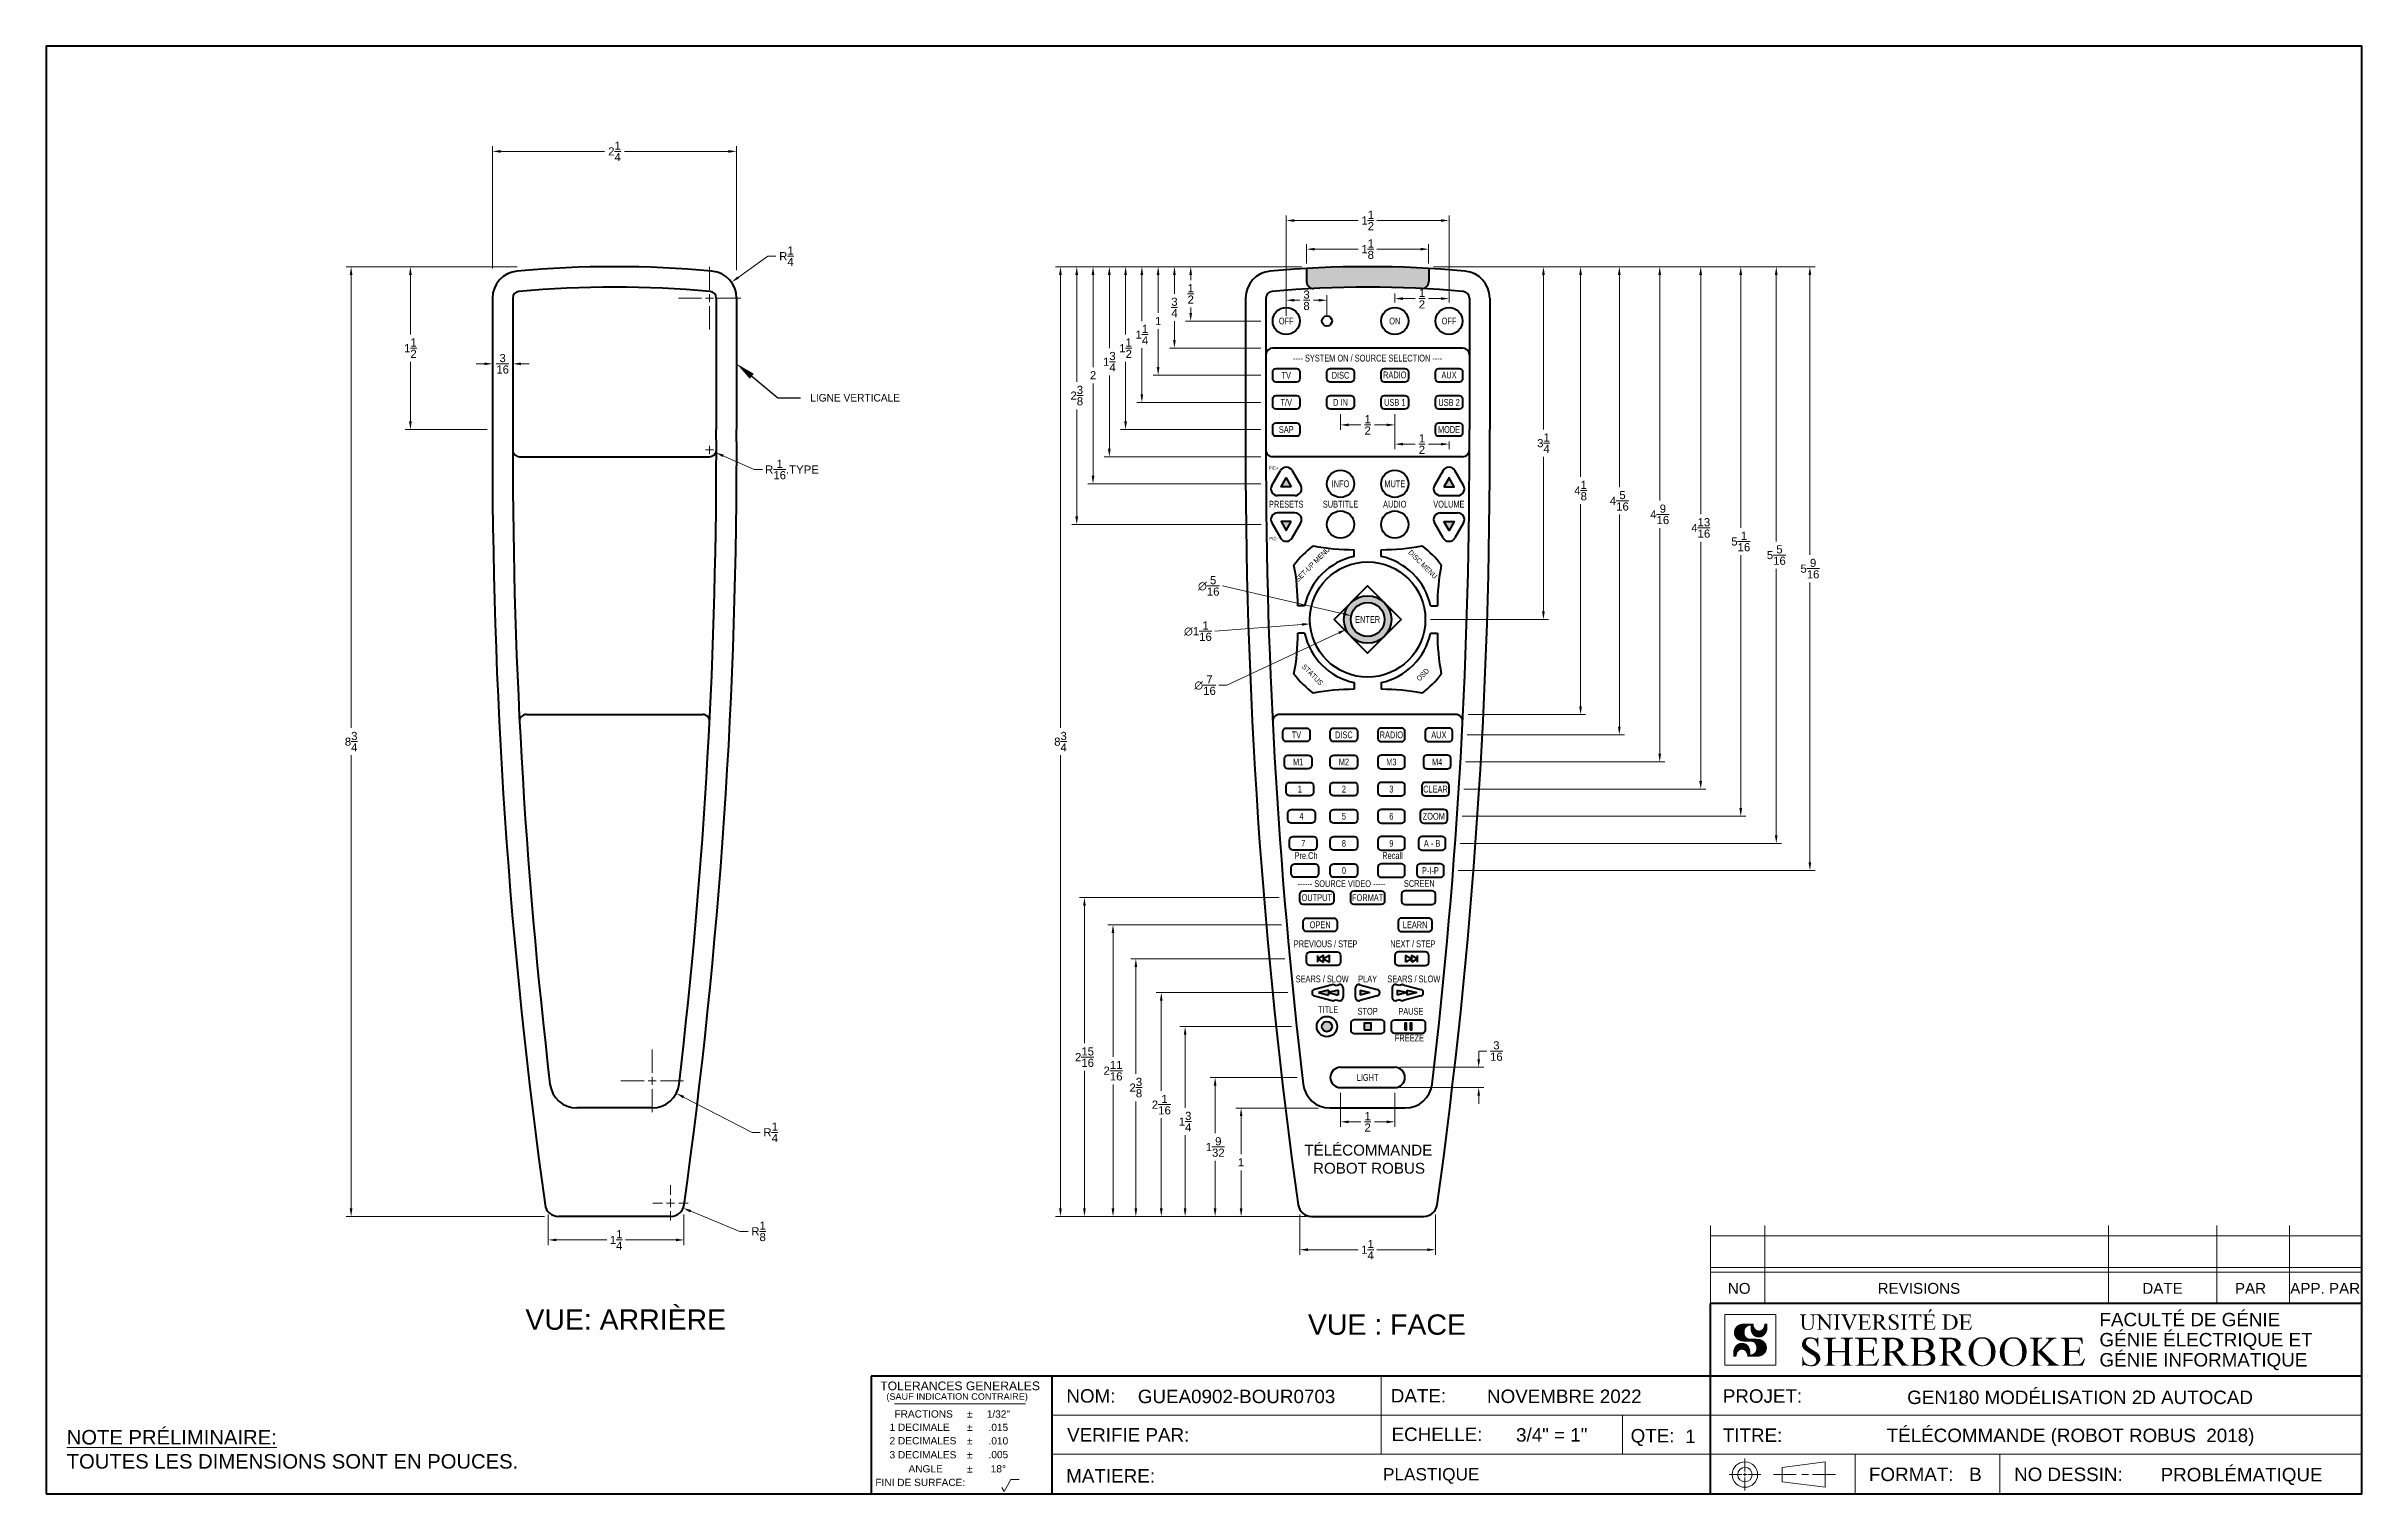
# Paper-space layout 'FORMAT-B' of a CAD drawing. Extents: x 0 to 16, y 0 to 10.
# The model-space entities are those that its viewports show. They can reach past a viewport. Long polylines and large blocks are cut down to what shows.
import ezdxf
from ezdxf import colors
from ezdxf.entities.mleader import LeaderData, LeaderLine
from ezdxf.enums import TextEntityAlignment as Align
from ezdxf.math import Vec2, Vec3

# ---------------------------------------------------------------- set-up
doc = ezdxf.new("R2010")
doc.units = 0
doc.header["$MEASUREMENT"] = 0
doc.header["$PDMODE"] = 2
doc.layers.get('0').update_dxf_attribs({"linetype": 'CONTINUOUS', "lineweight": 18})
doc.layers.get('Defpoints').update_dxf_attribs({"linetype": 'CONTINUOUS'})
for name, color, linetype, lineweight in [('CADRE', 3, 'CONTINUOUS', 60), ('CONTOUR', 6, 'CONTINUOUS', 60), ('COTATION', 1, 'CONTINUOUS', 18), ('FENETRE', 9, 'CONTINUOUS', 18), ('HACHURE', 8, 'CONTINUOUS', 18), ('TEXTE', 1, 'CONTINUOUS', 18)]:
    doc.layers.add(name, color=color, linetype=linetype, lineweight=lineweight)
doc.layers.get('FENETRE').freeze()
doc.styles.add('ARIAL', font='arial.ttf')
doc.dimstyles.new('FRACTIONS', dxfattribs={"dimscale": 0.75, "dimtxt": 0.1, "dimasz": 0.1, "dimexe": 0.0625, "dimexo": 0.0625, "dimgap": 0.05, "dimtad": 0, "dimtih": 1, "dimtoh": 1, "dimdec": 6, "dimzin": 0, "dimdsep": 46, "dimlunit": 5, "dimtxsty": 'ARIAL', "dimcen": -0.05, "dimclrd": 256, "dimclre": 256, "dimclrt": 256, "dimadec": 0, "dimazin": 0, "dimtfac": 1, "dimtdec": 6, "dimtofl": 0, "dimtmove": 0, "dimatfit": 3, "dimfxl": 1, "dimtolj": 1, "dimtzin": 0, "dimlwd": -1, "dimlwe": -1, "dimarcsym": 0})

psp = doc.layouts.new('FORMAT-B')

# ---------------------------------------------------------------- texts
at = {"layer": 'TEXTE', "insert": (0.141, 0.44), "char_height": 0.1, "attachment_point": 1, "style": 'ARIAL'}
psp.add_mtext_dynamic_manual_height_columns('{\\LNOTE PRÉLIMINAIRE:}\\PTOUTES LES DIMENSIONS SONT EN POUCES.', width=3.75712, gutter_width=0.5, heights=[0], dxfattribs=at)

msp = doc.modelspace()

# ---------------------------------------------------------------- texts
at = {"layer": 'COTATION', "insert": (-0.6929918, 4.9510345), "char_height": 0.1, "attachment_point": 1, "style": 'ARIAL'}
msp.add_mtext_dynamic_manual_height_columns('TÉLÉCOMMANDE\\P\\pxqc;ROBOT ROBUS', width=1.193228259, gutter_width=0.9375, heights=[0], dxfattribs=at)
at = {"layer": 'COTATION', "char_height": 0.1875, "attachment_point": 1, "style": 'ARIAL'}
for s, insert in [('VUE: ARRIÈRE ', (-7.8689174, 3.4339764)), ('VUE : FACE', (-0.6590398, 3.3877149))]:
    msp.add_mtext(s, dxfattribs=dict(at, insert=insert))
at = {"layer": 'TEXTE', "style": 'ARIAL', "width": 0.75}
for s, height, p in [('OFF', 0.0625, (-0.8590727, 12.5391874)), ('ON', 0.0625, (0.1409273, 12.5391874)), ('OFF', 0.0625, (0.6409273, 12.5391874)), ('---- SYSTEM ON / SOURCE SELECTION ----', 0.0625, (-0.1090727, 12.1971947)), ('TV', 0.0625, (-0.8590727, 12.0391874)), ('DISC', 0.0625, (-0.3590727, 12.0391874)), ('RADIO', 0.0625, (0.1409273, 12.0426637)), ('AUX', 0.0625, (0.6409273, 12.041841)), ('T/V', 0.0625, (-0.8590727, 11.7891874)), ('D IN', 0.0625, (-0.3590727, 11.7891874)), ('USB 1', 0.0625, (0.1409273, 11.7891874)), ('USB 2', 0.0625, (0.6409273, 11.7891874)), ('SAP', 0.0625, (-0.8590727, 11.5391874)), ('MODE', 0.0625, (0.6409273, 11.5391874)), ('PIC+', 0.03125, (-0.9755924, 11.1845225)), ('PRESETS', 0.0625, (-0.8590727, 10.8516874)), ('SUBTITLE', 0.0625, (-0.3590727, 10.8516874)), ('INFO', 0.0625, (-0.3590727, 11.0391874)), ('AUDIO', 0.0625, (0.1409273, 10.8516874)), ('MUTE', 0.0625, (0.1409273, 11.0391874)), ('VOLUME', 0.0625, (0.6392965, 10.8516874)), ('PIC-', 0.03125, (-0.9755924, 10.5351218)), ('ENTER', 0.0625, (-0.1090727, 9.7891874)), ('TV', 0.0625, (-0.7653227, 8.7266874)), ('DISC', 0.0625, (-0.3278227, 8.7266874)), ('RADIO', 0.0625, (0.1096773, 8.7266874)), ('AUX', 0.0625, (0.5471773, 8.7266874)), ('M1', 0.0625, (-0.7496977, 8.4766874)), ('M2', 0.0625, (-0.3278227, 8.4766874)), ('M3', 0.0625, (0.1096773, 8.4766874)), ('M4', 0.0625, (0.5315523, 8.4766874)), ('1', 0.0625, (-0.7340727, 8.2266874)), ('2', 0.0625, (-0.3278227, 8.2266874)), ('3', 0.0625, (0.1096773, 8.2266874)), ('CLEAR', 0.0625, (0.5159273, 8.2266874)), ('4', 0.0625, (-0.7184477, 7.9766874)), ('5', 0.0625, (-0.3278227, 7.9766874)), ('6', 0.0625, (0.1096773, 7.9766874)), ('ZOOM', 0.0625, (0.5003023, 7.9766874)), ('7', 0.0625, (-0.7028227, 7.7266874)), ('8', 0.0625, (-0.3278227, 7.7266874)), ('9', 0.0625, (0.1096773, 7.7266874)), ('A - B', 0.0625, (0.4846773, 7.7266874)), ('Pre.Ch', 0.0625, (-0.6768717, 7.6141501)), ('0', 0.0625, (-0.3278227, 7.4766874)), ('Recall', 0.0625, (0.1200033, 7.6141501)), ('P-I-P', 0.0625, (0.4690523, 7.4766874)), ('------ SOURCE VIDEO -----', 0.0625, (-0.3507895, 7.3557985)), ('OUTPUT', 0.0625, (-0.5778227, 7.2266874)), ('FORMAT', 0.0625, (-0.1090727, 7.2266874)), ('SCREEN', 0.0625, (0.3668694, 7.3579356)), ('PREVIOUS / STEP', 0.0625, (-0.4960221, 6.8016501)), ('OPEN', 0.0625, (-0.5465727, 6.9766874)), ('NEXT / STEP', 0.0625, (0.3075033, 6.8016501)), ('LEARN', 0.0625, (0.3284273, 6.9766874)), ('SEARS / SLOW', 0.0625, (-0.5278314, 6.4783394)), ('PLAY', 0.0625, (-0.1090727, 6.4783394)), ('SEARS / SLOW', 0.0625, (0.3165155, 6.4783394)), ('TITLE', 0.0625, (-0.4734585, 6.1950363)), ('STOP', 0.0625, (-0.1090727, 6.1804671)), ('PAUSE', 0.0625, (0.2892066, 6.1804671)), ('FREEZE', 0.0625, (0.2756313, 5.9345443)), ('LIGHT', 0.0625, (-0.1090727, 5.5704374))]:
    msp.add_text(s, height=height, dxfattribs=at).set_placement(p, align=Align.MIDDLE_CENTER)
for s, rotation, p in [('SET-UP MENU', 45, (-0.6171136, 10.2975673)), ('DISC MENU', 315, (0.3991376, 10.2973978)), ('STATUS', 315, (-0.6171362, 9.2807848)), ('OSD', 45, (0.3991603, 9.2809544))]:
    msp.add_text(s, height=0.046875, rotation=rotation, dxfattribs=at).set_placement(p, align=Align.MIDDLE_CENTER)

# ---------------------------------------------------------------- blocks, each defined once
blk = doc.blocks.new('B')
at = {"layer": 'CADRE'}
for p, q in [((16, 1.313), (11.5, 1.313)), ((11.5, 0), (11.5, 1.313)), ((5.7, 0.813), (5.7, 0)), ((16, 0.813), (5.7, 0.813)), ((6.95, 0), (6.95, 0.813))]:
    blk.add_line(p, q, dxfattribs=at)
blk.add_lwpolyline([(0, 0), (16, 0), (16, 10), (0, 10)], close=True, dxfattribs=at)
at = {"layer": 'TEXTE'}
for p, q in [((11.5, 1.313), (11.5, 1.852)), ((11.5, 1.781), (16, 1.781)), ((11.875, 1.313), (11.875, 1.852)), ((14.25, 1.313), (14.25, 1.852)), ((15, 1.313), (15, 1.852)), ((15.5, 1.313), (15.5, 1.852)), ((11.5, 1.563), (16, 1.563)), ((11.5, 1.531), (16, 1.531)), ((9.225, 0.273), (9.225, 0.813)), ((5.861, 0.62), (6.767, 0.62)), ((11.5, 0.543), (6.95, 0.543)), ((10.893, 0.273), (10.893, 0.543)), ((16, 0.543), (11.5, 0.543)), ((11.5, 0.273), (6.95, 0.273)), ((16, 0.273), (11.5, 0.273)), ((11.738, 0.154), (11.738, 0.243)), ((11.995, 0.182), (12.293, 0.221)), ((11.995, 0.182), (11.995, 0.083)), ((12.293, 0.221), (12.293, 0.044)), ((12.5, 0), (12.5, 0.273)), ((13.5, 0), (13.5, 0.273)), ((6.618, 0.015), (6.602, 0.043)), ((6.666, 0.098), (6.618, 0.015)), ((6.666, 0.098), (6.722, 0.098)), ((11.628, 0.132), (11.717, 0.132)), ((11.726, 0.132), (11.751, 0.132)), ((11.738, 0.12), (11.738, 0.145)), ((11.738, 0.022), (11.738, 0.111)), ((11.759, 0.132), (11.848, 0.132)), ((11.935, 0.132), (12.093, 0.132)), ((11.995, 0.083), (12.293, 0.044)), ((12.132, 0.132), (12.177, 0.132)), ((12.206, 0.132), (12.364, 0.132))]:
    blk.add_line(p, q, dxfattribs=at)
blk.add_lwpolyline([(11.598, 1.238), (11.951, 1.238), (11.951, 0.888), (11.598, 0.888), (11.598, 1.238), (11.598, 1.238)], dxfattribs=at)
for radius in [0.088, 0.0498]:
    blk.add_circle((11.738, 0.132), radius, dxfattribs=at)
for points in [[(11.662, 1.113), (11.736, 1.125), (11.663, 1.125), (11.737, 1.132)], [(11.663, 1.102), (11.735, 1.116), (11.662, 1.113), (11.736, 1.125)], [(11.663, 1.125), (11.737, 1.132), (11.666, 1.137), (11.737, 1.132)], [(11.666, 1.137), (11.737, 1.132), (11.672, 1.147), (11.74, 1.14)], [(11.672, 1.147), (11.74, 1.14), (11.679, 1.156), (11.74, 1.14)], [(11.679, 1.156), (11.74, 1.14), (11.689, 1.164), (11.74, 1.14)], [(11.689, 1.164), (11.74, 1.14), (11.702, 1.17), (11.74, 1.14)], [(11.702, 1.17), (11.74, 1.14), (11.716, 1.174), (11.746, 1.147)], [(11.716, 1.174), (11.746, 1.147), (11.733, 1.175), (11.751, 1.152)], [(11.733, 1.175), (11.751, 1.152), (11.777, 1.175), (11.751, 1.152)], [(11.777, 1.175), (11.751, 1.152), (11.777, 1.175), (11.759, 1.157)], [(11.777, 1.175), (11.759, 1.157), (11.777, 1.175), (11.767, 1.16)], [(11.777, 1.175), (11.767, 1.16), (11.777, 1.175), (11.777, 1.161)], [(11.777, 1.161), (11.798, 1.164), (11.777, 1.175), (11.797, 1.175)], [(11.777, 1.146), (11.8, 1.154), (11.777, 1.161), (11.798, 1.164)], [(11.778, 1.13), (11.805, 1.146), (11.777, 1.146), (11.8, 1.154)], [(11.781, 1.117), (11.809, 1.139), (11.778, 1.13), (11.805, 1.146)], [(11.787, 1.105), (11.815, 1.133), (11.781, 1.117), (11.809, 1.139)], [(11.793, 1.096), (11.815, 1.133), (11.787, 1.105), (11.815, 1.133)], [(11.802, 1.088), (11.815, 1.133), (11.793, 1.096), (11.815, 1.133)], [(11.812, 1.084), (11.821, 1.13), (11.802, 1.088), (11.815, 1.133)], [(11.823, 1.08), (11.829, 1.128), (11.812, 1.084), (11.821, 1.13)], [(11.835, 1.079), (11.836, 1.127), (11.823, 1.08), (11.829, 1.128)], [(11.846, 1.08), (11.842, 1.128), (11.835, 1.079), (11.836, 1.127)], [(11.866, 1.088), (11.849, 1.13), (11.856, 1.084), (11.842, 1.128)], [(11.856, 1.084), (11.842, 1.128), (11.846, 1.08), (11.842, 1.128)], [(11.874, 1.096), (11.854, 1.133), (11.866, 1.088), (11.849, 1.13)], [(11.882, 1.105), (11.86, 1.139), (11.874, 1.096), (11.854, 1.133)], [(11.892, 1.13), (11.866, 1.146), (11.888, 1.117), (11.86, 1.139)], [(11.888, 1.117), (11.86, 1.139), (11.882, 1.105), (11.86, 1.139)], [(11.893, 1.146), (11.869, 1.154), (11.892, 1.13), (11.866, 1.146)], [(11.893, 1.146), (11.871, 1.164), (11.893, 1.146), (11.869, 1.154)], [(11.893, 1.175), (11.872, 1.175), (11.893, 1.146), (11.871, 1.164)], [(12.118, 1.238), (12.163, 1.238), (12.118, 1.235), (12.163, 1.235)], [(12.124, 1.235), (12.155, 1.235), (12.13, 1.232), (12.149, 1.231)], [(12.13, 1.232), (12.149, 1.231), (12.133, 1.223), (12.147, 1.226)], [(12.133, 1.223), (12.147, 1.226), (12.133, 1.162), (12.147, 1.162)], [(12.133, 1.162), (12.147, 1.162), (12.135, 1.152), (12.148, 1.158)], [(12.135, 1.152), (12.148, 1.158), (12.135, 1.152), (12.148, 1.153)], [(12.135, 1.152), (12.148, 1.153), (12.139, 1.143), (12.149, 1.15)], [(12.139, 1.143), (12.149, 1.15), (12.143, 1.139), (12.154, 1.143)], [(12.143, 1.139), (12.154, 1.143), (12.147, 1.136), (12.154, 1.143)], [(12.147, 1.136), (12.154, 1.143), (12.158, 1.132), (12.16, 1.138)], [(12.158, 1.132), (12.16, 1.138), (12.165, 1.131), (12.166, 1.136)], [(12.165, 1.131), (12.166, 1.136), (12.18, 1.131), (12.178, 1.136)], [(12.18, 1.131), (12.178, 1.136), (12.187, 1.132), (12.187, 1.138)], [(12.187, 1.132), (12.187, 1.138), (12.198, 1.137), (12.191, 1.14)], [(12.19, 1.238), (12.228, 1.238), (12.19, 1.235), (12.228, 1.235)], [(12.198, 1.137), (12.191, 1.14), (12.202, 1.14), (12.198, 1.144)], [(12.218, 1.234), (12.201, 1.233), (12.22, 1.235), (12.197, 1.235)], [(12.202, 1.14), (12.198, 1.144), (12.208, 1.147), (12.202, 1.151)], [(12.216, 1.232), (12.202, 1.232), (12.218, 1.234), (12.201, 1.233)], [(12.214, 1.229), (12.205, 1.228), (12.216, 1.232), (12.202, 1.232)], [(12.208, 1.147), (12.202, 1.151), (12.212, 1.169), (12.206, 1.168)], [(12.212, 1.223), (12.206, 1.223), (12.214, 1.229), (12.205, 1.228)], [(12.212, 1.169), (12.206, 1.168), (12.212, 1.223), (12.206, 1.223)], [(12.23, 1.234), (12.258, 1.238), (12.236, 1.234), (12.258, 1.238)], [(12.23, 1.238), (12.258, 1.238), (12.23, 1.234), (12.258, 1.238)], [(12.236, 1.234), (12.258, 1.238), (12.241, 1.232), (12.258, 1.238)], [(12.236, 1.136), (12.272, 1.136), (12.236, 1.133), (12.272, 1.133)], [(12.241, 1.232), (12.258, 1.238), (12.247, 1.228), (12.258, 1.238)], [(12.249, 1.139), (12.26, 1.139), (12.242, 1.136), (12.266, 1.136)], [(12.247, 1.228), (12.258, 1.238), (12.25, 1.223), (12.258, 1.238)], [(12.25, 1.141), (12.259, 1.14), (12.249, 1.139), (12.26, 1.139)], [(12.25, 1.223), (12.258, 1.238), (12.25, 1.141), (12.258, 1.147)], [(12.25, 1.141), (12.258, 1.147), (12.25, 1.141), (12.259, 1.14)], [(12.258, 1.213), (12.258, 1.238), (12.326, 1.132), (12.321, 1.158)], [(12.307, 1.238), (12.343, 1.238), (12.307, 1.235), (12.343, 1.235)], [(12.313, 1.235), (12.337, 1.235), (12.319, 1.232), (12.332, 1.233)], [(12.319, 1.232), (12.332, 1.233), (12.32, 1.23), (12.329, 1.229)], [(12.32, 1.23), (12.329, 1.229), (12.321, 1.223), (12.329, 1.229)], [(12.321, 1.223), (12.329, 1.229), (12.321, 1.158), (12.329, 1.132)], [(12.321, 1.158), (12.329, 1.132), (12.326, 1.132), (12.329, 1.132)], [(12.351, 1.238), (12.395, 1.238), (12.351, 1.235), (12.395, 1.235)], [(12.351, 1.136), (12.395, 1.136), (12.351, 1.133), (12.395, 1.133)], [(12.358, 1.235), (12.389, 1.235), (12.363, 1.232), (12.384, 1.233)], [(12.362, 1.138), (12.385, 1.137), (12.358, 1.136), (12.388, 1.136)], [(12.365, 1.14), (12.383, 1.139), (12.362, 1.138), (12.385, 1.137)], [(12.363, 1.232), (12.384, 1.233), (12.365, 1.23), (12.382, 1.23)], [(12.365, 1.23), (12.382, 1.23), (12.367, 1.228), (12.381, 1.223)], [(12.367, 1.147), (12.381, 1.142), (12.365, 1.14), (12.383, 1.139)], [(12.367, 1.228), (12.381, 1.223), (12.367, 1.147), (12.381, 1.142)], [(12.402, 1.238), (12.445, 1.238), (12.402, 1.235), (12.445, 1.235)], [(12.404, 1.235), (12.442, 1.235), (12.41, 1.233), (12.437, 1.234)], [(12.41, 1.233), (12.437, 1.234), (12.413, 1.23), (12.434, 1.229)], [(12.413, 1.23), (12.434, 1.229), (12.417, 1.224), (12.434, 1.225)], [(12.417, 1.224), (12.434, 1.225), (12.457, 1.131), (12.464, 1.154)], [(12.457, 1.131), (12.464, 1.154), (12.462, 1.131), (12.464, 1.154)], [(12.462, 1.131), (12.464, 1.154), (12.497, 1.219), (12.491, 1.223)], [(12.513, 1.235), (12.481, 1.235), (12.513, 1.238), (12.481, 1.238)], [(12.507, 1.233), (12.487, 1.233), (12.509, 1.235), (12.484, 1.235)], [(12.503, 1.23), (12.491, 1.231), (12.507, 1.233), (12.487, 1.233)], [(12.497, 1.219), (12.491, 1.223), (12.503, 1.23), (12.491, 1.231)], [(12.519, 1.235), (12.599, 1.238), (12.533, 1.232), (12.599, 1.238)], [(12.519, 1.238), (12.599, 1.238), (12.519, 1.235), (12.599, 1.238)], [(12.519, 1.133), (12.6, 1.133), (12.519, 1.136), (12.586, 1.138)], [(12.528, 1.136), (12.586, 1.138), (12.532, 1.138), (12.553, 1.138)], [(12.532, 1.138), (12.553, 1.138), (12.534, 1.14), (12.551, 1.14)], [(12.534, 1.231), (12.549, 1.233), (12.533, 1.232), (12.549, 1.233)], [(12.534, 1.14), (12.549, 1.142), (12.534, 1.231), (12.549, 1.233)], [(12.534, 1.14), (12.551, 1.14), (12.534, 1.14), (12.549, 1.142)], [(12.584, 1.233), (12.599, 1.238), (12.549, 1.233), (12.599, 1.238)], [(12.549, 1.19), (12.549, 1.184), (12.578, 1.19), (12.577, 1.184)], [(12.578, 1.19), (12.577, 1.184), (12.584, 1.192), (12.58, 1.183)], [(12.584, 1.192), (12.58, 1.183), (12.584, 1.192), (12.585, 1.18)], [(12.588, 1.232), (12.599, 1.238), (12.584, 1.233), (12.599, 1.238)], [(12.584, 1.192), (12.585, 1.18), (12.587, 1.2), (12.587, 1.173)], [(12.586, 1.138), (12.6, 1.133), (12.593, 1.141), (12.6, 1.133)], [(12.587, 1.204), (12.589, 1.204), (12.587, 1.17), (12.589, 1.17)], [(12.592, 1.23), (12.599, 1.238), (12.588, 1.232), (12.599, 1.238)], [(12.596, 1.222), (12.599, 1.238), (12.592, 1.23), (12.599, 1.238)], [(12.593, 1.141), (12.6, 1.133), (12.598, 1.147), (12.6, 1.133)], [(12.597, 1.214), (12.599, 1.238), (12.596, 1.222), (12.599, 1.238)], [(12.6, 1.214), (12.599, 1.238), (12.597, 1.214), (12.599, 1.238)], [(12.598, 1.147), (12.6, 1.133), (12.604, 1.154), (12.6, 1.133)], [(12.606, 1.16), (12.609, 1.16), (12.604, 1.154), (12.6, 1.133)], [(12.618, 1.235), (12.664, 1.238), (12.625, 1.235), (12.664, 1.238)], [(12.618, 1.238), (12.664, 1.238), (12.618, 1.235), (12.664, 1.238)], [(12.618, 1.136), (12.618, 1.133), (12.662, 1.136), (12.662, 1.133)], [(12.625, 1.235), (12.664, 1.238), (12.628, 1.233), (12.664, 1.238)], [(12.629, 1.138), (12.651, 1.138), (12.625, 1.136), (12.655, 1.136)], [(12.628, 1.233), (12.664, 1.238), (12.631, 1.23), (12.664, 1.238)], [(12.631, 1.141), (12.648, 1.14), (12.629, 1.138), (12.651, 1.138)], [(12.631, 1.23), (12.648, 1.231), (12.631, 1.23), (12.664, 1.238)], [(12.631, 1.23), (12.648, 1.231), (12.633, 1.223), (12.648, 1.231)], [(12.633, 1.147), (12.648, 1.14), (12.631, 1.141), (12.648, 1.14)], [(12.633, 1.223), (12.648, 1.231), (12.633, 1.147), (12.648, 1.14)], [(12.648, 1.188), (12.648, 1.182), (12.658, 1.188), (12.658, 1.182)], [(12.651, 1.232), (12.664, 1.238), (12.657, 1.233), (12.664, 1.238)], [(12.657, 1.233), (12.664, 1.238), (12.664, 1.233), (12.67, 1.237)], [(12.658, 1.182), (12.67, 1.191), (12.658, 1.182), (12.675, 1.185)], [(12.665, 1.189), (12.658, 1.182), (12.67, 1.191), (12.658, 1.182)], [(12.658, 1.188), (12.658, 1.182), (12.665, 1.189), (12.658, 1.182)], [(12.658, 1.182), (12.675, 1.185), (12.695, 1.133), (12.7, 1.149)], [(12.664, 1.233), (12.67, 1.237), (12.672, 1.23), (12.676, 1.236)], [(12.675, 1.193), (12.68, 1.188), (12.67, 1.191), (12.675, 1.185)], [(12.672, 1.23), (12.676, 1.236), (12.679, 1.223), (12.685, 1.234)], [(12.678, 1.197), (12.69, 1.192), (12.675, 1.193), (12.68, 1.188)], [(12.68, 1.201), (12.693, 1.195), (12.678, 1.197), (12.69, 1.192)], [(12.679, 1.223), (12.685, 1.234), (12.679, 1.223), (12.691, 1.23)], [(12.679, 1.223), (12.691, 1.23), (12.681, 1.219), (12.696, 1.223)], [(12.682, 1.21), (12.699, 1.208), (12.68, 1.201), (12.698, 1.203)], [(12.68, 1.201), (12.698, 1.203), (12.68, 1.201), (12.693, 1.195)], [(12.681, 1.219), (12.696, 1.223), (12.682, 1.214), (12.698, 1.22)], [(12.682, 1.214), (12.698, 1.22), (12.682, 1.214), (12.699, 1.217)], [(12.682, 1.214), (12.699, 1.217), (12.682, 1.21), (12.699, 1.208)], [(12.695, 1.133), (12.7, 1.149), (12.695, 1.133), (12.707, 1.142)], [(12.695, 1.133), (12.707, 1.142), (12.695, 1.133), (12.709, 1.14)], [(12.695, 1.133), (12.709, 1.14), (12.695, 1.133), (12.712, 1.138)], [(12.695, 1.133), (12.712, 1.138), (12.695, 1.133), (12.719, 1.136)], [(12.719, 1.136), (12.723, 1.136), (12.695, 1.133), (12.723, 1.133)], [(12.733, 1.223), (12.747, 1.222), (12.731, 1.212), (12.747, 1.217)], [(12.731, 1.212), (12.747, 1.217), (12.733, 1.202), (12.75, 1.21)], [(12.74, 1.232), (12.748, 1.225), (12.733, 1.223), (12.747, 1.222)], [(12.733, 1.202), (12.75, 1.21), (12.738, 1.198), (12.752, 1.207)], [(12.733, 1.167), (12.736, 1.167), (12.733, 1.131), (12.736, 1.131)], [(12.736, 1.167), (12.738, 1.156), (12.736, 1.131), (12.737, 1.134)], [(12.74, 1.152), (12.739, 1.137), (12.738, 1.156), (12.737, 1.134)], [(12.738, 1.198), (12.752, 1.207), (12.748, 1.188), (12.763, 1.199)], [(12.742, 1.146), (12.741, 1.137), (12.74, 1.152), (12.739, 1.137)], [(12.75, 1.238), (12.751, 1.231), (12.74, 1.232), (12.748, 1.225)], [(12.744, 1.143), (12.741, 1.137), (12.742, 1.146), (12.741, 1.137)], [(12.751, 1.139), (12.75, 1.133), (12.744, 1.143), (12.741, 1.137)], [(12.748, 1.188), (12.763, 1.199), (12.758, 1.182), (12.77, 1.193)], [(12.756, 1.24), (12.76, 1.235), (12.75, 1.238), (12.751, 1.231)], [(12.758, 1.137), (12.758, 1.132), (12.751, 1.139), (12.75, 1.133)], [(12.767, 1.24), (12.768, 1.235), (12.756, 1.24), (12.76, 1.235)], [(12.758, 1.182), (12.77, 1.193), (12.769, 1.174), (12.782, 1.187)], [(12.762, 1.136), (12.766, 1.131), (12.758, 1.137), (12.758, 1.132)], [(12.771, 1.136), (12.769, 1.131), (12.762, 1.136), (12.766, 1.131)], [(12.775, 1.238), (12.774, 1.233), (12.767, 1.24), (12.768, 1.235)], [(12.769, 1.174), (12.782, 1.187), (12.779, 1.169), (12.792, 1.179)], [(12.774, 1.137), (12.775, 1.131), (12.771, 1.136), (12.769, 1.131)], [(12.781, 1.234), (12.778, 1.232), (12.775, 1.238), (12.774, 1.233)], [(12.781, 1.14), (12.781, 1.133), (12.774, 1.137), (12.775, 1.131)], [(12.781, 1.234), (12.784, 1.224), (12.781, 1.234), (12.778, 1.232)], [(12.779, 1.169), (12.792, 1.179), (12.782, 1.166), (12.799, 1.171)], [(12.789, 1.234), (12.788, 1.218), (12.781, 1.234), (12.784, 1.224)], [(12.783, 1.143), (12.787, 1.136), (12.781, 1.14), (12.781, 1.133)], [(12.782, 1.166), (12.799, 1.171), (12.785, 1.159), (12.801, 1.162)], [(12.787, 1.149), (12.797, 1.143), (12.783, 1.143), (12.787, 1.136)], [(12.785, 1.159), (12.801, 1.162), (12.787, 1.154), (12.801, 1.153)], [(12.787, 1.154), (12.801, 1.153), (12.787, 1.149), (12.797, 1.143)], [(12.789, 1.234), (12.79, 1.213), (12.789, 1.234), (12.788, 1.218)], [(12.791, 1.239), (12.791, 1.209), (12.789, 1.234), (12.79, 1.213)], [(12.793, 1.24), (12.793, 1.204), (12.791, 1.24), (12.791, 1.204)], [(12.815, 1.238), (12.86, 1.238), (12.815, 1.235), (12.86, 1.235)], [(12.815, 1.136), (12.86, 1.136), (12.815, 1.133), (12.86, 1.133)], [(12.822, 1.235), (12.853, 1.235), (12.828, 1.232), (12.849, 1.233)], [(12.826, 1.138), (12.85, 1.137), (12.822, 1.136), (12.852, 1.136)], [(12.83, 1.14), (12.848, 1.139), (12.826, 1.138), (12.85, 1.137)], [(12.828, 1.232), (12.849, 1.233), (12.83, 1.23), (12.846, 1.23)], [(12.83, 1.23), (12.846, 1.23), (12.831, 1.228), (12.845, 1.223)], [(12.831, 1.147), (12.845, 1.142), (12.83, 1.14), (12.848, 1.139)], [(12.831, 1.228), (12.845, 1.223), (12.831, 1.147), (12.845, 1.142)], [(12.871, 1.238), (12.873, 1.218), (12.87, 1.214), (12.873, 1.214)], [(12.871, 1.238), (12.956, 1.238), (12.887, 1.233), (12.938, 1.233)], [(12.871, 1.238), (12.874, 1.221), (12.871, 1.238), (12.873, 1.218)], [(12.871, 1.238), (12.876, 1.225), (12.871, 1.238), (12.874, 1.221)], [(12.871, 1.238), (12.88, 1.23), (12.871, 1.238), (12.876, 1.225)], [(12.871, 1.238), (12.883, 1.232), (12.871, 1.238), (12.88, 1.23)], [(12.871, 1.238), (12.887, 1.233), (12.871, 1.238), (12.883, 1.232)], [(12.891, 1.136), (12.891, 1.133), (12.935, 1.136), (12.935, 1.133)], [(12.901, 1.137), (12.926, 1.137), (12.897, 1.136), (12.928, 1.136)], [(12.904, 1.139), (12.922, 1.14), (12.901, 1.137), (12.926, 1.137)], [(12.905, 1.141), (12.921, 1.147), (12.904, 1.139), (12.922, 1.14)], [(12.905, 1.233), (12.921, 1.233), (12.905, 1.141), (12.921, 1.147)], [(12.956, 1.238), (12.94, 1.233), (12.956, 1.238), (12.944, 1.232)], [(12.956, 1.238), (12.944, 1.232), (12.956, 1.238), (12.947, 1.23)], [(12.956, 1.238), (12.947, 1.23), (12.956, 1.238), (12.951, 1.225)], [(12.956, 1.238), (12.951, 1.225), (12.956, 1.238), (12.953, 1.221)], [(12.956, 1.238), (12.953, 1.221), (12.956, 1.238), (12.954, 1.218)], [(12.956, 1.238), (12.954, 1.218), (12.957, 1.214), (12.954, 1.214)], [(12.966, 1.238), (13.046, 1.238), (12.966, 1.235), (13.046, 1.238)], [(12.966, 1.235), (13.046, 1.238), (12.979, 1.232), (13.046, 1.238)], [(12.966, 1.133), (13.047, 1.133), (12.966, 1.136), (13.033, 1.138)], [(12.975, 1.136), (13.033, 1.138), (12.978, 1.138), (12.999, 1.138)], [(12.978, 1.138), (12.999, 1.138), (12.981, 1.14), (12.997, 1.14)], [(12.981, 1.231), (12.996, 1.233), (12.979, 1.232), (12.996, 1.233)], [(12.981, 1.14), (12.996, 1.142), (12.981, 1.231), (12.996, 1.233)], [(12.981, 1.14), (12.997, 1.14), (12.981, 1.14), (12.996, 1.142)], [(13.03, 1.233), (13.046, 1.238), (12.996, 1.233), (13.046, 1.238)], [(12.996, 1.19), (12.996, 1.184), (13.025, 1.19), (13.024, 1.184)], [(13.007, 1.248), (13.009, 1.248), (13.015, 1.274), (13.033, 1.274)], [(13.025, 1.19), (13.024, 1.184), (13.03, 1.192), (13.027, 1.183)], [(13.03, 1.192), (13.027, 1.183), (13.03, 1.192), (13.032, 1.18)], [(13.035, 1.232), (13.046, 1.238), (13.03, 1.233), (13.046, 1.238)], [(13.03, 1.192), (13.032, 1.18), (13.034, 1.2), (13.034, 1.173)], [(13.033, 1.138), (13.047, 1.133), (13.039, 1.141), (13.047, 1.133)], [(13.034, 1.204), (13.036, 1.204), (13.034, 1.17), (13.036, 1.17)], [(13.038, 1.23), (13.046, 1.238), (13.035, 1.232), (13.046, 1.238)], [(13.043, 1.222), (13.046, 1.238), (13.038, 1.23), (13.046, 1.238)], [(13.039, 1.141), (13.047, 1.133), (13.045, 1.147), (13.047, 1.133)], [(13.044, 1.214), (13.046, 1.238), (13.043, 1.222), (13.046, 1.238)], [(13.047, 1.214), (13.046, 1.238), (13.044, 1.214), (13.046, 1.238)], [(13.045, 1.147), (13.047, 1.133), (13.05, 1.154), (13.047, 1.133)], [(13.053, 1.16), (13.056, 1.16), (13.05, 1.154), (13.047, 1.133)], [(13.102, 1.235), (13.109, 1.235), (13.114, 1.233), (13.156, 1.238)], [(13.102, 1.238), (13.156, 1.238), (13.102, 1.235), (13.109, 1.235)], [(13.102, 1.136), (13.109, 1.136), (13.102, 1.133), (13.157, 1.133)], [(13.116, 1.139), (13.132, 1.14), (13.109, 1.136), (13.141, 1.138)], [(13.109, 1.136), (13.141, 1.138), (13.109, 1.136), (13.157, 1.133)], [(13.114, 1.233), (13.156, 1.238), (13.117, 1.228), (13.132, 1.231)], [(13.117, 1.141), (13.132, 1.14), (13.116, 1.139), (13.132, 1.14)], [(13.117, 1.228), (13.132, 1.231), (13.117, 1.141), (13.132, 1.14)], [(13.145, 1.233), (13.156, 1.238), (13.137, 1.232), (13.156, 1.238)], [(13.141, 1.138), (13.157, 1.133), (13.149, 1.138), (13.157, 1.133)], [(13.148, 1.233), (13.156, 1.238), (13.145, 1.233), (13.156, 1.238)], [(13.157, 1.232), (13.16, 1.236), (13.148, 1.233), (13.156, 1.238)], [(13.149, 1.138), (13.157, 1.133), (13.157, 1.139), (13.157, 1.133)], [(13.165, 1.23), (13.16, 1.236), (13.157, 1.232), (13.16, 1.236)], [(13.157, 1.139), (13.157, 1.133), (13.165, 1.141), (13.176, 1.137)], [(13.165, 1.23), (13.169, 1.235), (13.165, 1.23), (13.16, 1.236)], [(13.172, 1.225), (13.173, 1.234), (13.165, 1.23), (13.169, 1.235)], [(13.165, 1.141), (13.176, 1.137), (13.172, 1.144), (13.181, 1.139)], [(13.179, 1.22), (13.18, 1.232), (13.172, 1.225), (13.173, 1.234)], [(13.172, 1.144), (13.181, 1.139), (13.179, 1.15), (13.194, 1.149)], [(13.183, 1.213), (13.191, 1.225), (13.179, 1.22), (13.18, 1.232)], [(13.179, 1.15), (13.194, 1.149), (13.183, 1.157), (13.2, 1.157)], [(13.183, 1.213), (13.2, 1.214), (13.183, 1.213), (13.191, 1.225)], [(13.187, 1.205), (13.203, 1.208), (13.183, 1.213), (13.2, 1.214)], [(13.183, 1.157), (13.2, 1.157), (13.187, 1.166), (13.204, 1.166)], [(13.189, 1.195), (13.206, 1.201), (13.187, 1.205), (13.203, 1.208)], [(13.187, 1.166), (13.204, 1.166), (13.189, 1.174), (13.207, 1.175)], [(13.19, 1.184), (13.208, 1.185), (13.189, 1.195), (13.206, 1.201)], [(13.189, 1.174), (13.207, 1.175), (13.19, 1.184), (13.208, 1.185)], [(13.218, 1.235), (13.298, 1.238), (13.231, 1.232), (13.298, 1.238)], [(13.218, 1.238), (13.298, 1.238), (13.218, 1.235), (13.298, 1.238)], [(13.218, 1.133), (13.299, 1.133), (13.218, 1.136), (13.284, 1.138)], [(13.227, 1.136), (13.284, 1.138), (13.23, 1.138), (13.251, 1.138)], [(13.23, 1.138), (13.251, 1.138), (13.232, 1.14), (13.249, 1.14)], [(13.232, 1.231), (13.248, 1.233), (13.231, 1.232), (13.248, 1.233)], [(13.232, 1.14), (13.248, 1.142), (13.232, 1.231), (13.248, 1.233)], [(13.232, 1.14), (13.249, 1.14), (13.232, 1.14), (13.248, 1.142)], [(13.282, 1.233), (13.298, 1.238), (13.248, 1.233), (13.298, 1.238)], [(13.248, 1.19), (13.248, 1.184), (13.276, 1.19), (13.275, 1.184)], [(13.276, 1.19), (13.275, 1.184), (13.282, 1.192), (13.279, 1.183)], [(13.282, 1.192), (13.279, 1.183), (13.282, 1.192), (13.283, 1.18)], [(13.286, 1.232), (13.298, 1.238), (13.282, 1.233), (13.298, 1.238)], [(13.282, 1.192), (13.283, 1.18), (13.285, 1.2), (13.285, 1.173)], [(13.284, 1.138), (13.299, 1.133), (13.291, 1.141), (13.299, 1.133)], [(13.285, 1.204), (13.288, 1.204), (13.285, 1.17), (13.288, 1.17)], [(13.29, 1.23), (13.298, 1.238), (13.286, 1.232), (13.298, 1.238)], [(13.294, 1.222), (13.298, 1.238), (13.29, 1.23), (13.298, 1.238)], [(13.291, 1.141), (13.299, 1.133), (13.296, 1.147), (13.299, 1.133)], [(13.295, 1.214), (13.298, 1.238), (13.294, 1.222), (13.298, 1.238)], [(13.299, 1.214), (13.298, 1.238), (13.295, 1.214), (13.298, 1.238)], [(13.296, 1.147), (13.299, 1.133), (13.302, 1.154), (13.299, 1.133)], [(13.304, 1.16), (13.308, 1.16), (13.302, 1.154), (13.299, 1.133)], [(11.658, 0.976), (11.683, 0.967), (11.659, 0.992), (11.686, 0.976)], [(11.658, 0.976), (11.68, 0.957), (11.658, 0.976), (11.683, 0.967)], [(11.658, 0.946), (11.679, 0.946), (11.658, 0.976), (11.68, 0.957)], [(11.659, 0.992), (11.686, 0.976), (11.664, 1.005), (11.692, 0.983)], [(11.666, 1.09), (11.736, 1.107), (11.663, 1.102), (11.735, 1.116)], [(11.664, 1.005), (11.692, 0.983), (11.669, 1.017), (11.692, 0.983)], [(11.672, 1.08), (11.736, 1.107), (11.666, 1.09), (11.736, 1.107)], [(11.669, 1.017), (11.692, 0.983), (11.677, 1.026), (11.697, 0.988)], [(11.679, 1.07), (11.736, 1.107), (11.672, 1.08), (11.736, 1.107)], [(11.677, 1.026), (11.697, 0.988), (11.686, 1.034), (11.703, 0.992)], [(11.689, 1.062), (11.737, 1.099), (11.679, 1.07), (11.736, 1.107)], [(11.686, 1.034), (11.703, 0.992), (11.696, 1.038), (11.709, 0.994)], [(11.702, 1.057), (11.74, 1.091), (11.689, 1.062), (11.737, 1.099)], [(11.696, 1.038), (11.709, 0.994), (11.706, 1.041), (11.709, 0.994)], [(11.717, 1.052), (11.745, 1.085), (11.702, 1.057), (11.74, 1.091)], [(11.706, 1.041), (11.709, 0.994), (11.717, 1.042), (11.716, 0.995)], [(11.717, 1.042), (11.716, 0.995), (11.728, 1.041), (11.723, 0.994)], [(11.734, 1.051), (11.75, 1.078), (11.717, 1.052), (11.745, 1.085)], [(11.728, 1.041), (11.723, 0.994), (11.739, 1.038), (11.73, 0.992)], [(11.739, 1.038), (11.73, 0.992), (11.749, 1.034), (11.737, 0.988)], [(11.734, 1.051), (11.758, 1.074), (11.734, 1.051), (11.75, 1.078)], [(11.734, 1.051), (11.766, 1.071), (11.734, 1.051), (11.758, 1.074)], [(11.776, 1.051), (11.776, 1.07), (11.734, 1.051), (11.766, 1.071)], [(11.749, 1.034), (11.737, 0.988), (11.758, 1.026), (11.737, 0.988)], [(11.758, 1.026), (11.737, 0.988), (11.765, 1.017), (11.737, 0.988)], [(11.765, 1.017), (11.737, 0.988), (11.77, 1.005), (11.743, 0.983)], [(11.77, 1.005), (11.743, 0.983), (11.774, 0.992), (11.747, 0.976)], [(11.774, 0.992), (11.747, 0.976), (11.775, 0.976), (11.751, 0.967)], [(11.775, 0.976), (11.751, 0.967), (11.775, 0.96), (11.754, 0.957)], [(11.775, 0.96), (11.754, 0.957), (11.775, 0.946), (11.755, 0.946)], [(11.775, 0.946), (11.8, 0.969), (11.775, 0.946), (11.792, 0.965)], [(11.819, 0.946), (11.8, 0.969), (11.775, 0.946), (11.8, 0.969)], [(11.775, 0.946), (11.792, 0.965), (11.775, 0.946), (11.785, 0.962)], [(11.775, 0.946), (11.785, 0.962), (11.775, 0.946), (11.775, 0.96)], [(11.776, 1.07), (11.776, 1.051), (11.818, 1.07), (11.786, 1.05)], [(11.818, 1.07), (11.786, 1.05), (11.818, 1.07), (11.793, 1.048)], [(11.818, 1.07), (11.793, 1.048), (11.818, 1.07), (11.801, 1.044)], [(11.836, 0.947), (11.806, 0.975), (11.819, 0.946), (11.8, 0.969)], [(11.818, 1.07), (11.801, 1.044), (11.835, 1.069), (11.807, 1.037)], [(11.85, 0.952), (11.811, 0.982), (11.836, 0.947), (11.806, 0.975)], [(11.835, 1.069), (11.807, 1.037), (11.85, 1.065), (11.811, 1.03)], [(11.85, 1.065), (11.811, 1.03), (11.862, 1.059), (11.815, 1.023)], [(11.885, 0.985), (11.815, 0.989), (11.88, 0.975), (11.811, 0.982)], [(11.872, 0.966), (11.811, 0.982), (11.862, 0.957), (11.811, 0.982)], [(11.88, 0.975), (11.811, 0.982), (11.872, 0.966), (11.811, 0.982)], [(11.862, 0.957), (11.811, 0.982), (11.85, 0.952), (11.811, 0.982)], [(11.862, 1.059), (11.815, 1.023), (11.872, 1.051), (11.816, 1.015)], [(11.89, 1.008), (11.816, 0.997), (11.889, 0.997), (11.815, 0.989)], [(11.889, 0.997), (11.815, 0.989), (11.885, 0.985), (11.815, 0.989)], [(11.872, 1.051), (11.816, 1.015), (11.88, 1.041), (11.816, 1.015)], [(11.88, 1.041), (11.816, 1.015), (11.885, 1.031), (11.816, 1.015)], [(11.885, 1.031), (11.816, 1.015), (11.889, 1.019), (11.817, 1.006)], [(11.889, 1.019), (11.817, 1.006), (11.89, 1.008), (11.816, 0.997)], [(12.132, 1.03), (12.159, 1.037), (12.133, 1.04), (12.159, 1.048)], [(12.133, 1.018), (12.16, 1.034), (12.132, 1.03), (12.159, 1.037)], [(12.133, 1.04), (12.159, 1.048), (12.14, 1.058), (12.159, 1.048)], [(12.14, 1.004), (12.164, 1.026), (12.133, 1.018), (12.16, 1.034)], [(12.14, 1.058), (12.159, 1.048), (12.147, 1.066), (12.164, 1.058)], [(12.155, 0.989), (12.174, 1.016), (12.14, 1.004), (12.164, 1.026)], [(12.147, 1.066), (12.164, 1.058), (12.16, 1.076), (12.168, 1.064)], [(12.165, 0.983), (12.183, 1.009), (12.155, 0.989), (12.174, 1.016)], [(12.16, 1.076), (12.168, 1.064), (12.17, 1.079), (12.178, 1.07)], [(12.178, 0.974), (12.196, 1), (12.165, 0.983), (12.183, 1.009)], [(12.17, 1.079), (12.178, 1.07), (12.181, 1.081), (12.184, 1.071)], [(12.189, 0.967), (12.208, 0.993), (12.178, 0.974), (12.196, 1)], [(12.181, 1.081), (12.184, 1.071), (12.195, 1.081), (12.19, 1.072)], [(12.199, 0.96), (12.218, 0.986), (12.189, 0.967), (12.208, 0.993)], [(12.195, 1.081), (12.19, 1.072), (12.202, 1.079), (12.202, 1.071)], [(12.208, 0.956), (12.237, 0.974), (12.199, 0.96), (12.218, 0.986)], [(12.202, 1.079), (12.202, 1.071), (12.211, 1.077), (12.209, 1.069)], [(12.22, 0.946), (12.247, 0.965), (12.208, 0.956), (12.237, 0.974)], [(12.211, 1.077), (12.209, 1.069), (12.219, 1.074), (12.215, 1.066)], [(12.219, 1.074), (12.215, 1.066), (12.229, 1.07), (12.22, 1.062)], [(12.229, 1.07), (12.22, 1.062), (12.229, 1.07), (12.225, 1.058)], [(12.226, 0.939), (12.256, 0.949), (12.22, 0.946), (12.247, 0.965)], [(12.229, 1.07), (12.225, 1.058), (12.232, 1.07), (12.229, 1.052)], [(12.232, 1.07), (12.229, 1.052), (12.237, 1.072), (12.232, 1.047)], [(12.237, 1.072), (12.232, 1.047), (12.238, 1.074), (12.237, 1.034)], [(12.238, 1.074), (12.237, 1.034), (12.239, 1.076), (12.239, 1.025)], [(12.239, 1.076), (12.24, 1.078), (12.239, 1.025), (12.24, 1.016)], [(12.24, 1.081), (12.246, 1.081), (12.24, 1.016), (12.246, 1.016)], [(12.283, 1.077), (12.367, 1.077), (12.283, 1.072), (12.367, 1.072)], [(12.294, 1.072), (12.355, 1.072), (12.303, 1.069), (12.349, 1.07)], [(12.303, 1.069), (12.349, 1.07), (12.308, 1.066), (12.344, 1.068)], [(12.308, 1.066), (12.344, 1.068), (12.311, 1.06), (12.339, 1.055)], [(12.311, 1.06), (12.339, 1.055), (12.311, 0.909), (12.339, 0.905)], [(12.339, 0.986), (12.339, 0.977), (12.43, 0.986), (12.43, 0.977)], [(12.485, 1.077), (12.402, 1.077), (12.485, 1.072), (12.402, 1.072)], [(12.474, 1.072), (12.413, 1.072), (12.465, 1.069), (12.42, 1.07)], [(12.465, 1.069), (12.42, 1.07), (12.461, 1.066), (12.424, 1.068)], [(12.461, 1.066), (12.424, 1.068), (12.457, 1.06), (12.43, 1.055)], [(12.457, 1.06), (12.43, 1.055), (12.457, 0.909), (12.43, 0.905)], [(12.498, 1.072), (12.511, 1.072), (12.519, 1.069), (12.647, 1.077)], [(12.498, 1.077), (12.647, 1.077), (12.498, 1.072), (12.511, 1.072)], [(12.519, 1.069), (12.647, 1.077), (12.523, 1.066), (12.554, 1.068)], [(12.523, 1.066), (12.554, 1.068), (12.525, 1.058), (12.554, 1.068)], [(12.525, 1.058), (12.554, 1.068), (12.526, 1.051), (12.554, 1.068)], [(12.526, 1.051), (12.554, 1.068), (12.526, 0.902), (12.554, 0.901)], [(12.554, 1.068), (12.647, 1.077), (12.613, 1.068), (12.647, 1.077)], [(12.554, 0.988), (12.554, 0.979), (12.603, 0.988), (12.6, 0.979)], [(12.603, 0.988), (12.6, 0.979), (12.613, 0.99), (12.613, 0.976)], [(12.613, 1.068), (12.647, 1.077), (12.623, 1.067), (12.647, 1.077)], [(12.613, 0.99), (12.613, 0.976), (12.619, 0.997), (12.619, 0.97)], [(12.619, 0.997), (12.619, 0.97), (12.623, 1.001), (12.621, 0.966)], [(12.623, 1.001), (12.621, 0.966), (12.625, 1.016), (12.625, 0.952)], [(12.623, 1.067), (12.647, 1.077), (12.629, 1.064), (12.647, 1.077)], [(12.625, 1.016), (12.625, 0.952), (12.629, 1.016), (12.629, 0.952)], [(12.629, 1.064), (12.647, 1.077), (12.636, 1.056), (12.647, 1.077)], [(12.636, 1.056), (12.647, 1.077), (12.638, 1.052), (12.647, 1.077)], [(12.638, 1.052), (12.647, 1.077), (12.641, 1.041), (12.647, 1.077)], [(12.641, 1.041), (12.647, 1.077), (12.642, 1.034), (12.647, 1.077)], [(12.642, 1.034), (12.647, 1.077), (12.649, 1.034), (12.647, 1.077)], [(12.681, 1.072), (12.693, 1.072), (12.705, 1.066), (12.772, 1.077)], [(12.681, 1.077), (12.772, 1.077), (12.681, 1.072), (12.693, 1.072)], [(12.705, 1.066), (12.772, 1.077), (12.708, 1.058), (12.736, 1.064)], [(12.708, 1.058), (12.736, 1.064), (12.709, 1.051), (12.736, 1.064)], [(12.709, 1.051), (12.736, 1.064), (12.709, 0.909), (12.736, 0.909)], [(12.736, 1.064), (12.772, 1.077), (12.742, 1.065), (12.772, 1.077)], [(12.736, 0.984), (12.736, 0.975), (12.751, 0.984), (12.756, 0.975)], [(12.742, 1.065), (12.772, 1.077), (12.753, 1.068), (12.772, 1.077)], [(12.757, 0.985), (12.785, 0.98), (12.751, 0.984), (12.785, 0.98)], [(12.751, 0.984), (12.756, 0.975), (12.785, 0.98), (12.756, 0.975)], [(12.753, 1.068), (12.772, 1.077), (12.767, 1.067), (12.772, 1.077)], [(12.785, 0.98), (12.756, 0.975), (12.833, 0.914), (12.823, 0.884)], [(12.763, 0.985), (12.785, 0.98), (12.757, 0.985), (12.785, 0.98)], [(12.773, 0.988), (12.785, 0.98), (12.763, 0.985), (12.785, 0.98)], [(12.767, 1.067), (12.772, 1.077), (12.775, 1.065), (12.783, 1.076)], [(12.778, 0.99), (12.791, 0.982), (12.773, 0.988), (12.785, 0.98)], [(12.775, 1.065), (12.783, 1.076), (12.782, 1.061), (12.792, 1.074)], [(12.785, 0.996), (12.797, 0.984), (12.778, 0.99), (12.791, 0.982)], [(12.782, 1.061), (12.792, 1.074), (12.789, 1.056), (12.803, 1.07)], [(12.792, 1.003), (12.818, 0.995), (12.785, 0.996), (12.807, 0.988)], [(12.785, 0.996), (12.807, 0.988), (12.785, 0.996), (12.797, 0.984)], [(12.789, 1.056), (12.803, 1.07), (12.794, 1.05), (12.817, 1.061)], [(12.797, 1.009), (12.826, 1.005), (12.792, 1.003), (12.818, 0.995)], [(12.794, 1.05), (12.817, 1.061), (12.798, 1.044), (12.826, 1.05)], [(12.799, 1.018), (12.831, 1.02), (12.797, 1.009), (12.826, 1.005)], [(12.798, 1.044), (12.826, 1.05), (12.8, 1.027), (12.83, 1.044)], [(12.8, 1.027), (12.832, 1.029), (12.799, 1.018), (12.831, 1.02)], [(12.8, 1.027), (12.83, 1.044), (12.8, 1.027), (12.832, 1.029)], [(12.88, 1.072), (12.892, 1.072), (12.901, 1.069), (12.978, 1.077)], [(12.88, 1.077), (12.978, 1.077), (12.88, 1.072), (12.892, 1.072)], [(12.901, 1.069), (12.978, 1.077), (12.905, 1.062), (12.933, 1.064)], [(12.905, 1.062), (12.933, 1.064), (12.907, 1.051), (12.935, 1.065)], [(12.907, 1.051), (12.935, 1.065), (12.907, 0.983), (12.935, 0.99)], [(12.935, 0.99), (12.935, 0.977), (12.907, 0.983)], [(12.907, 0.983), (12.935, 0.977), (12.907, 0.909), (12.935, 0.896)], [(12.935, 1.065), (12.978, 1.077), (12.953, 1.068), (12.978, 1.077)], [(12.935, 0.99), (12.935, 0.977), (12.937, 0.989), (12.937, 0.978)], [(12.937, 0.989), (12.937, 0.978), (12.947, 0.988), (12.952, 0.979)], [(12.947, 0.988), (12.952, 0.979), (12.972, 0.988), (12.971, 0.979)], [(12.953, 1.068), (12.978, 1.077), (12.965, 1.068), (12.978, 1.077)], [(12.965, 1.068), (12.978, 1.077), (12.976, 1.066), (12.987, 1.076)], [(12.972, 0.988), (12.971, 0.979), (12.987, 0.99), (12.979, 0.978)], [(12.976, 1.066), (12.987, 1.076), (12.985, 1.064), (12.992, 1.075)], [(12.987, 0.99), (12.979, 0.978), (12.987, 0.99), (12.987, 0.976)], [(12.985, 1.064), (12.992, 1.075), (12.985, 1.064), (12.998, 1.074)], [(12.985, 1.064), (12.998, 1.074), (12.994, 1.058), (13.008, 1.07)], [(12.997, 0.995), (13.009, 0.983), (12.987, 0.99), (13.009, 0.983)], [(12.987, 0.99), (13.009, 0.983), (12.987, 0.976), (13.009, 0.983)], [(12.991, 0.974), (13.009, 0.983), (12.987, 0.976), (13.009, 0.983)], [(13, 0.969), (13.009, 0.983), (12.991, 0.974), (13.009, 0.983)], [(12.994, 1.058), (13.008, 1.07), (12.997, 1.056), (13.017, 1.067)], [(12.997, 1.056), (13.017, 1.067), (13.007, 1.042), (13.025, 1.061)], [(13.002, 0.998), (13.017, 0.986), (12.997, 0.995), (13.009, 0.983)], [(13.006, 0.965), (13.019, 0.98), (13, 0.969), (13.009, 0.983)], [(13.005, 1.001), (13.029, 0.995), (13.002, 0.998), (13.024, 0.989)], [(13.002, 0.998), (13.024, 0.989), (13.002, 0.998), (13.017, 0.986)], [(13.007, 1.006), (13.034, 0.999), (13.005, 1.001), (13.029, 0.995)], [(13.012, 0.96), (13.027, 0.977), (13.006, 0.965), (13.019, 0.98)], [(13.007, 1.042), (13.025, 1.061), (13.007, 1.042), (13.036, 1.049)], [(13.007, 1.042), (13.036, 1.049), (13.009, 1.027), (13.039, 1.041)], [(13.009, 1.016), (13.037, 1.005), (13.007, 1.006), (13.034, 0.999)], [(13.009, 1.027), (13.039, 1.041), (13.009, 1.016), (13.042, 1.026)], [(13.009, 1.016), (13.042, 1.026), (13.009, 1.016), (13.042, 1.018)], [(13.009, 1.016), (13.042, 1.018), (13.009, 1.016), (13.037, 1.005)], [(13.012, 0.96), (13.039, 0.968), (13.012, 0.96), (13.027, 0.977)], [(13.018, 0.951), (13.046, 0.962), (13.012, 0.96), (13.039, 0.968)], [(13.02, 0.945), (13.05, 0.954), (13.018, 0.951), (13.046, 0.962)], [(13.078, 1.077), (13.169, 1.077), (13.078, 1.072), (13.09, 1.072)], [(13.078, 1.072), (13.09, 1.072), (13.101, 1.066), (13.169, 1.077)], [(13.101, 1.066), (13.169, 1.077), (13.105, 1.058), (13.132, 1.064)], [(13.105, 1.058), (13.132, 1.064), (13.106, 1.051), (13.132, 1.064)], [(13.106, 1.051), (13.132, 1.064), (13.106, 0.909), (13.132, 0.909)], [(13.132, 1.064), (13.169, 1.077), (13.139, 1.065), (13.169, 1.077)], [(13.132, 0.984), (13.132, 0.975), (13.148, 0.984), (13.152, 0.975)], [(13.139, 1.065), (13.169, 1.077), (13.15, 1.068), (13.169, 1.077)], [(13.153, 0.985), (13.182, 0.98), (13.148, 0.984), (13.182, 0.98)], [(13.148, 0.984), (13.152, 0.975), (13.182, 0.98), (13.152, 0.975)], [(13.15, 1.068), (13.169, 1.077), (13.163, 1.067), (13.169, 1.077)], [(13.182, 0.98), (13.152, 0.975), (13.23, 0.914), (13.22, 0.884)], [(13.16, 0.985), (13.182, 0.98), (13.153, 0.985), (13.182, 0.98)], [(13.17, 0.988), (13.182, 0.98), (13.16, 0.985), (13.182, 0.98)], [(13.163, 1.067), (13.169, 1.077), (13.172, 1.065), (13.18, 1.076)], [(13.175, 0.99), (13.188, 0.982), (13.17, 0.988), (13.182, 0.98)], [(13.172, 1.065), (13.18, 1.076), (13.179, 1.061), (13.189, 1.074)], [(13.182, 0.996), (13.193, 0.984), (13.175, 0.99), (13.188, 0.982)], [(13.179, 1.061), (13.189, 1.074), (13.186, 1.056), (13.2, 1.07)], [(13.189, 1.003), (13.214, 0.995), (13.182, 0.996), (13.203, 0.988)], [(13.182, 0.996), (13.203, 0.988), (13.182, 0.996), (13.193, 0.984)], [(13.186, 1.056), (13.2, 1.07), (13.191, 1.05), (13.213, 1.061)], [(13.193, 1.009), (13.223, 1.005), (13.189, 1.003), (13.214, 0.995)], [(13.191, 1.05), (13.213, 1.061), (13.194, 1.044), (13.223, 1.05)], [(13.196, 1.018), (13.228, 1.02), (13.193, 1.009), (13.223, 1.005)], [(13.194, 1.044), (13.223, 1.05), (13.197, 1.027), (13.227, 1.044)], [(13.197, 1.027), (13.229, 1.029), (13.196, 1.018), (13.228, 1.02)], [(13.197, 1.027), (13.227, 1.044), (13.197, 1.027), (13.229, 1.029)], [(13.286, 1.003), (13.317, 1.004), (13.284, 0.982), (13.316, 0.982)], [(13.284, 0.982), (13.316, 0.982), (13.285, 0.959), (13.317, 0.959)], [(13.292, 1.023), (13.321, 1.023), (13.286, 1.003), (13.317, 1.004)], [(13.301, 1.04), (13.326, 1.039), (13.292, 1.023), (13.321, 1.023)], [(13.314, 1.056), (13.326, 1.039), (13.301, 1.04), (13.326, 1.039)], [(13.321, 1.062), (13.335, 1.052), (13.314, 1.056), (13.326, 1.039)], [(13.329, 1.067), (13.343, 1.061), (13.321, 1.062), (13.335, 1.052)], [(13.344, 1.076), (13.353, 1.068), (13.329, 1.067), (13.343, 1.061)], [(13.361, 1.08), (13.364, 1.071), (13.344, 1.076), (13.353, 1.068)], [(13.37, 1.081), (13.37, 1.072), (13.361, 1.08), (13.364, 1.071)], [(13.37, 1.081), (13.387, 1.081), (13.37, 1.072), (13.383, 1.072)], [(13.387, 1.081), (13.383, 1.072), (13.405, 1.078), (13.39, 1.071)], [(13.405, 1.078), (13.39, 1.071), (13.405, 1.078), (13.402, 1.068)], [(13.405, 1.078), (13.402, 1.068), (13.422, 1.07), (13.412, 1.061)], [(13.422, 1.07), (13.412, 1.061), (13.428, 1.066), (13.419, 1.052)], [(13.428, 1.066), (13.419, 1.052), (13.436, 1.059), (13.419, 1.052)], [(13.436, 1.059), (13.419, 1.052), (13.443, 1.052), (13.427, 1.038)], [(13.443, 1.052), (13.427, 1.038), (13.455, 1.037), (13.434, 1.021)], [(13.455, 1.037), (13.434, 1.021), (13.464, 1.02), (13.434, 1.021)], [(13.464, 1.02), (13.434, 1.021), (13.468, 1.001), (13.438, 1)], [(13.468, 0.96), (13.438, 0.955), (13.464, 0.941), (13.435, 0.937)], [(13.468, 1.001), (13.438, 1), (13.47, 0.982), (13.439, 0.977)], [(13.47, 0.982), (13.439, 0.977), (13.468, 0.96), (13.438, 0.955)], [(13.501, 1.003), (13.533, 1.004), (13.499, 0.982), (13.531, 0.982)], [(13.499, 0.982), (13.531, 0.982), (13.5, 0.959), (13.533, 0.959)], [(13.507, 1.023), (13.536, 1.023), (13.501, 1.003), (13.533, 1.004)], [(13.516, 1.04), (13.541, 1.039), (13.507, 1.023), (13.536, 1.023)], [(13.529, 1.056), (13.541, 1.039), (13.516, 1.04), (13.541, 1.039)], [(13.536, 1.062), (13.55, 1.052), (13.529, 1.056), (13.541, 1.039)], [(13.544, 1.067), (13.558, 1.061), (13.536, 1.062), (13.55, 1.052)], [(13.559, 1.076), (13.568, 1.068), (13.544, 1.067), (13.558, 1.061)], [(13.576, 1.08), (13.579, 1.071), (13.559, 1.076), (13.568, 1.068)], [(13.585, 1.081), (13.585, 1.072), (13.576, 1.08), (13.579, 1.071)], [(13.585, 1.081), (13.602, 1.081), (13.585, 1.072), (13.598, 1.072)], [(13.602, 1.081), (13.598, 1.072), (13.62, 1.078), (13.605, 1.071)], [(13.62, 1.078), (13.605, 1.071), (13.62, 1.078), (13.617, 1.068)], [(13.62, 1.078), (13.617, 1.068), (13.637, 1.07), (13.627, 1.061)], [(13.637, 1.07), (13.627, 1.061), (13.643, 1.066), (13.634, 1.052)], [(13.643, 1.066), (13.634, 1.052), (13.651, 1.059), (13.634, 1.052)], [(13.651, 1.059), (13.634, 1.052), (13.658, 1.052), (13.642, 1.038)], [(13.658, 1.052), (13.642, 1.038), (13.67, 1.037), (13.649, 1.021)], [(13.67, 1.037), (13.649, 1.021), (13.679, 1.02), (13.649, 1.021)], [(13.679, 1.02), (13.649, 1.021), (13.683, 1.001), (13.653, 1)], [(13.683, 0.96), (13.653, 0.955), (13.679, 0.941), (13.65, 0.937)], [(13.683, 1.001), (13.653, 1), (13.685, 0.982), (13.654, 0.977)], [(13.685, 0.982), (13.654, 0.977), (13.683, 0.96), (13.653, 0.955)], [(13.708, 1.077), (13.79, 1.077), (13.708, 1.072), (13.79, 1.072)], [(13.718, 1.072), (13.78, 1.072), (13.729, 1.068), (13.77, 1.069)], [(13.729, 1.068), (13.77, 1.069), (13.732, 1.065), (13.765, 1.065)], [(13.732, 1.065), (13.765, 1.065), (13.734, 1.06), (13.762, 1.049)], [(13.734, 1.06), (13.762, 1.049), (13.734, 0.909), (13.762, 0.911)], [(13.782, 1), (13.789, 0.99), (13.762, 0.983), (13.789, 0.99)], [(13.762, 0.979), (13.789, 0.99), (13.834, 0.908), (13.868, 0.913)], [(13.762, 0.983), (13.789, 0.99), (13.762, 0.979), (13.789, 0.99)], [(13.792, 1.009), (13.789, 0.99), (13.782, 1), (13.789, 0.99)], [(13.801, 1.018), (13.818, 1.019), (13.792, 1.009), (13.789, 0.99)], [(13.815, 1.033), (13.818, 1.019), (13.801, 1.018), (13.818, 1.019)], [(13.821, 1.039), (13.83, 1.031), (13.815, 1.033), (13.818, 1.019)], [(13.818, 1.077), (13.818, 1.072), (13.889, 1.077), (13.889, 1.072)], [(13.83, 1.049), (13.838, 1.04), (13.821, 1.039), (13.83, 1.031)], [(13.826, 1.072), (13.884, 1.072), (13.834, 1.069), (13.872, 1.069)], [(13.834, 1.055), (13.847, 1.048), (13.83, 1.049), (13.838, 1.04)], [(13.834, 1.069), (13.872, 1.069), (13.836, 1.066), (13.865, 1.064)], [(13.836, 1.061), (13.857, 1.058), (13.834, 1.055), (13.847, 1.048)], [(13.836, 1.066), (13.865, 1.064), (13.836, 1.061), (13.857, 1.058)], [(13.922, 1.077), (14.07, 1.077), (13.922, 1.072), (13.934, 1.072)], [(13.922, 1.072), (13.934, 1.072), (13.943, 1.069), (14.07, 1.077)], [(13.943, 1.069), (14.07, 1.077), (13.946, 1.066), (13.977, 1.068)], [(13.946, 1.066), (13.977, 1.068), (13.948, 1.058), (13.977, 1.068)], [(13.948, 1.058), (13.977, 1.068), (13.949, 1.051), (13.977, 1.068)], [(13.949, 1.051), (13.977, 1.068), (13.949, 0.902), (13.977, 0.901)], [(13.977, 1.068), (14.07, 1.077), (14.036, 1.068), (14.07, 1.077)], [(13.977, 0.988), (13.977, 0.979), (14.026, 0.988), (14.024, 0.979)], [(14.026, 0.988), (14.024, 0.979), (14.036, 0.99), (14.036, 0.976)], [(14.036, 1.068), (14.07, 1.077), (14.046, 1.067), (14.07, 1.077)], [(14.036, 0.99), (14.036, 0.976), (14.042, 0.997), (14.042, 0.97)], [(14.042, 0.997), (14.042, 0.97), (14.046, 1.001), (14.045, 0.966)], [(14.046, 1.001), (14.045, 0.966), (14.048, 1.016), (14.048, 0.952)], [(14.046, 1.067), (14.07, 1.077), (14.052, 1.064), (14.07, 1.077)], [(14.048, 1.016), (14.048, 0.952), (14.052, 1.016), (14.052, 0.952)], [(14.052, 1.064), (14.07, 1.077), (14.059, 1.056), (14.07, 1.077)], [(14.059, 1.056), (14.07, 1.077), (14.061, 1.052), (14.07, 1.077)], [(14.061, 1.052), (14.07, 1.077), (14.065, 1.041), (14.07, 1.077)], [(14.065, 1.041), (14.07, 1.077), (14.066, 1.034), (14.07, 1.077)], [(14.066, 1.034), (14.07, 1.077), (14.072, 1.034), (14.07, 1.077)], [(12.134, 0.881), (12.138, 0.881), (12.134, 0.945), (12.138, 0.945)], [(12.138, 0.945), (12.138, 0.881), (12.145, 0.918), (12.144, 0.89)], [(12.145, 0.918), (12.144, 0.89), (12.151, 0.908), (12.149, 0.89)], [(12.151, 0.908), (12.149, 0.89), (12.16, 0.898), (12.158, 0.887)], [(12.16, 0.898), (12.158, 0.887), (12.166, 0.895), (12.164, 0.885)], [(12.166, 0.895), (12.164, 0.885), (12.173, 0.892), (12.17, 0.884)], [(12.173, 0.892), (12.17, 0.884), (12.179, 0.89), (12.18, 0.882)], [(12.179, 0.89), (12.18, 0.882), (12.186, 0.887), (12.186, 0.881)], [(12.186, 0.887), (12.186, 0.881), (12.194, 0.887), (12.205, 0.881)], [(12.194, 0.887), (12.205, 0.881), (12.209, 0.89), (12.217, 0.882)], [(12.209, 0.89), (12.217, 0.882), (12.216, 0.893), (12.227, 0.885)], [(12.216, 0.893), (12.227, 0.885), (12.221, 0.897), (12.237, 0.892)], [(12.221, 0.897), (12.237, 0.892), (12.229, 0.908), (12.249, 0.903)], [(12.23, 0.928), (12.259, 0.933), (12.226, 0.939), (12.256, 0.949)], [(12.229, 0.908), (12.249, 0.903), (12.231, 0.921), (12.258, 0.922)], [(12.231, 0.921), (12.258, 0.922), (12.23, 0.928), (12.259, 0.933)], [(12.283, 0.887), (12.283, 0.884), (12.367, 0.887), (12.367, 0.884)], [(12.304, 0.892), (12.349, 0.89), (12.297, 0.887), (12.355, 0.887)], [(12.308, 0.895), (12.342, 0.894), (12.304, 0.892), (12.349, 0.89)], [(12.31, 0.903), (12.339, 0.905), (12.308, 0.895), (12.342, 0.894)], [(12.311, 0.909), (12.339, 0.905), (12.31, 0.903), (12.339, 0.905)], [(12.485, 0.887), (12.485, 0.884), (12.402, 0.887), (12.402, 0.884)], [(12.464, 0.892), (12.42, 0.89), (12.472, 0.887), (12.413, 0.887)], [(12.461, 0.895), (12.426, 0.894), (12.464, 0.892), (12.42, 0.89)], [(12.459, 0.903), (12.43, 0.905), (12.461, 0.895), (12.426, 0.894)], [(12.457, 0.909), (12.43, 0.905), (12.459, 0.903), (12.43, 0.905)], [(12.498, 0.887), (12.509, 0.887), (12.498, 0.884), (12.648, 0.884)], [(12.516, 0.89), (12.559, 0.894), (12.509, 0.887), (12.566, 0.892)], [(12.509, 0.887), (12.566, 0.892), (12.509, 0.887), (12.648, 0.884)], [(12.523, 0.894), (12.556, 0.896), (12.516, 0.89), (12.559, 0.894)], [(12.526, 0.902), (12.554, 0.901), (12.523, 0.894), (12.556, 0.896)], [(12.566, 0.892), (12.648, 0.884), (12.626, 0.895), (12.648, 0.884)], [(12.566, 0.892), (12.61, 0.892), (12.566, 0.892), (12.648, 0.884)], [(12.626, 0.895), (12.648, 0.884), (12.634, 0.898), (12.648, 0.884)], [(12.634, 0.898), (12.648, 0.884), (12.64, 0.904), (12.648, 0.884)], [(12.64, 0.904), (12.648, 0.884), (12.65, 0.916), (12.648, 0.884)], [(12.659, 0.933), (12.648, 0.884), (12.666, 0.933), (12.648, 0.884)], [(12.65, 0.916), (12.648, 0.884), (12.659, 0.933), (12.648, 0.884)], [(12.681, 0.887), (12.681, 0.884), (12.763, 0.887), (12.763, 0.884)], [(12.699, 0.89), (12.743, 0.891), (12.689, 0.887), (12.751, 0.887)], [(12.706, 0.896), (12.738, 0.897), (12.699, 0.89), (12.743, 0.891)], [(12.707, 0.898), (12.737, 0.903), (12.706, 0.896), (12.738, 0.897)], [(12.709, 0.909), (12.736, 0.909), (12.707, 0.898), (12.737, 0.903)], [(12.833, 0.914), (12.823, 0.884), (12.84, 0.906), (12.823, 0.884)], [(12.84, 0.906), (12.823, 0.884), (12.845, 0.901), (12.823, 0.884)], [(12.845, 0.901), (12.823, 0.884), (12.855, 0.893), (12.823, 0.884)], [(12.855, 0.893), (12.823, 0.884), (12.869, 0.888), (12.823, 0.884)], [(12.869, 0.888), (12.823, 0.884), (12.876, 0.887), (12.823, 0.884)], [(12.876, 0.887), (12.823, 0.884), (12.876, 0.884), (12.823, 0.884)], [(12.88, 0.887), (12.887, 0.887), (12.88, 0.884), (12.986, 0.884)], [(12.897, 0.89), (12.935, 0.896), (12.887, 0.887), (12.943, 0.894)], [(12.887, 0.887), (12.943, 0.894), (12.887, 0.887), (12.986, 0.884)], [(12.904, 0.896), (12.935, 0.896), (12.897, 0.89), (12.935, 0.896)], [(12.906, 0.904), (12.935, 0.896), (12.904, 0.896), (12.935, 0.896)], [(12.907, 0.909), (12.935, 0.896), (12.906, 0.904), (12.935, 0.896)], [(12.943, 0.894), (12.959, 0.892), (12.986, 0.884), (12.993, 0.885)], [(12.959, 0.892), (12.993, 0.885), (12.974, 0.892), (12.993, 0.885)], [(12.974, 0.892), (12.993, 0.885), (12.995, 0.896), (12.999, 0.885)], [(12.995, 0.896), (12.999, 0.885), (13.004, 0.902), (13.019, 0.89)], [(13.004, 0.902), (13.019, 0.89), (13.007, 0.904), (13.034, 0.897)], [(13.007, 0.904), (13.034, 0.897), (13.014, 0.911), (13.034, 0.897)], [(13.014, 0.911), (13.034, 0.897), (13.018, 0.917), (13.045, 0.908)], [(13.018, 0.917), (13.045, 0.908), (13.02, 0.925), (13.051, 0.922)], [(13.022, 0.934), (13.054, 0.936), (13.02, 0.945), (13.05, 0.954)], [(13.02, 0.925), (13.051, 0.922), (13.022, 0.934), (13.054, 0.936)], [(13.078, 0.887), (13.078, 0.884), (13.16, 0.887), (13.16, 0.884)], [(13.096, 0.89), (13.14, 0.891), (13.086, 0.887), (13.148, 0.887)], [(13.102, 0.896), (13.135, 0.897), (13.096, 0.89), (13.14, 0.891)], [(13.104, 0.898), (13.133, 0.903), (13.102, 0.896), (13.135, 0.897)], [(13.106, 0.909), (13.132, 0.909), (13.104, 0.898), (13.133, 0.903)], [(13.23, 0.914), (13.22, 0.884), (13.237, 0.906), (13.22, 0.884)], [(13.237, 0.906), (13.22, 0.884), (13.242, 0.901), (13.22, 0.884)], [(13.242, 0.901), (13.22, 0.884), (13.252, 0.893), (13.22, 0.884)], [(13.252, 0.893), (13.22, 0.884), (13.265, 0.888), (13.22, 0.884)], [(13.265, 0.888), (13.22, 0.884), (13.273, 0.887), (13.22, 0.884)], [(13.273, 0.887), (13.22, 0.884), (13.273, 0.884), (13.22, 0.884)], [(13.285, 0.959), (13.317, 0.959), (13.291, 0.939), (13.321, 0.939)], [(13.291, 0.939), (13.321, 0.939), (13.299, 0.923), (13.326, 0.922)], [(13.299, 0.923), (13.326, 0.922), (13.311, 0.907), (13.326, 0.922)], [(13.311, 0.907), (13.326, 0.922), (13.325, 0.895), (13.335, 0.907)], [(13.325, 0.895), (13.335, 0.907), (13.333, 0.891), (13.344, 0.9)], [(13.333, 0.891), (13.344, 0.9), (13.349, 0.884), (13.349, 0.895)], [(13.349, 0.884), (13.349, 0.895), (13.357, 0.882), (13.358, 0.891)], [(13.357, 0.882), (13.358, 0.891), (13.367, 0.881), (13.371, 0.887)], [(13.386, 0.881), (13.383, 0.887), (13.367, 0.881), (13.371, 0.887)], [(13.395, 0.882), (13.39, 0.888), (13.386, 0.881), (13.383, 0.887)], [(13.413, 0.887), (13.402, 0.893), (13.395, 0.882), (13.39, 0.888)], [(13.421, 0.891), (13.412, 0.9), (13.413, 0.887), (13.402, 0.893)], [(13.428, 0.896), (13.421, 0.909), (13.421, 0.891), (13.412, 0.9)], [(13.443, 0.908), (13.428, 0.922), (13.428, 0.896), (13.421, 0.909)], [(13.464, 0.941), (13.435, 0.937), (13.455, 0.924), (13.428, 0.922)], [(13.455, 0.924), (13.428, 0.922), (13.443, 0.908), (13.428, 0.922)], [(13.5, 0.959), (13.533, 0.959), (13.506, 0.939), (13.536, 0.939)], [(13.506, 0.939), (13.536, 0.939), (13.514, 0.923), (13.541, 0.922)], [(13.514, 0.923), (13.541, 0.922), (13.526, 0.907), (13.541, 0.922)], [(13.526, 0.907), (13.541, 0.922), (13.54, 0.895), (13.55, 0.907)], [(13.54, 0.895), (13.55, 0.907), (13.548, 0.891), (13.559, 0.9)], [(13.548, 0.891), (13.559, 0.9), (13.564, 0.884), (13.564, 0.895)], [(13.564, 0.884), (13.564, 0.895), (13.572, 0.882), (13.574, 0.891)], [(13.572, 0.882), (13.574, 0.891), (13.582, 0.881), (13.586, 0.887)], [(13.601, 0.881), (13.598, 0.887), (13.582, 0.881), (13.586, 0.887)], [(13.61, 0.882), (13.605, 0.888), (13.601, 0.881), (13.598, 0.887)], [(13.628, 0.887), (13.617, 0.893), (13.61, 0.882), (13.605, 0.888)], [(13.636, 0.891), (13.627, 0.9), (13.628, 0.887), (13.617, 0.893)], [(13.643, 0.896), (13.636, 0.909), (13.636, 0.891), (13.627, 0.9)], [(13.658, 0.908), (13.643, 0.922), (13.643, 0.896), (13.636, 0.909)], [(13.679, 0.941), (13.65, 0.937), (13.67, 0.924), (13.643, 0.922)], [(13.67, 0.924), (13.643, 0.922), (13.658, 0.908), (13.643, 0.922)], [(13.708, 0.887), (13.708, 0.884), (13.79, 0.887), (13.79, 0.884)], [(13.724, 0.89), (13.77, 0.891), (13.72, 0.887), (13.78, 0.887)], [(13.731, 0.895), (13.764, 0.897), (13.724, 0.89), (13.77, 0.891)], [(13.734, 0.909), (13.762, 0.911), (13.731, 0.895), (13.764, 0.897)], [(13.827, 0.887), (13.907, 0.888), (13.824, 0.887), (13.913, 0.887)], [(13.824, 0.887), (13.824, 0.884), (13.913, 0.887), (13.913, 0.884)], [(13.831, 0.888), (13.902, 0.891), (13.827, 0.887), (13.907, 0.888)], [(13.835, 0.892), (13.889, 0.896), (13.831, 0.888), (13.902, 0.891)], [(13.834, 0.908), (13.868, 0.913), (13.838, 0.903), (13.868, 0.913)], [(13.837, 0.895), (13.868, 0.913), (13.835, 0.892), (13.889, 0.896)], [(13.838, 0.903), (13.868, 0.913), (13.837, 0.895), (13.868, 0.913)], [(13.922, 0.887), (13.933, 0.887), (13.922, 0.884), (14.071, 0.884)], [(13.939, 0.89), (13.982, 0.894), (13.933, 0.887), (13.989, 0.892)], [(13.933, 0.887), (13.989, 0.892), (13.933, 0.887), (14.071, 0.884)], [(13.946, 0.894), (13.979, 0.896), (13.939, 0.89), (13.982, 0.894)], [(13.949, 0.902), (13.977, 0.901), (13.946, 0.894), (13.979, 0.896)], [(13.989, 0.892), (14.071, 0.884), (14.049, 0.895), (14.071, 0.884)], [(13.989, 0.892), (14.033, 0.892), (13.989, 0.892), (14.071, 0.884)], [(14.049, 0.895), (14.071, 0.884), (14.057, 0.898), (14.071, 0.884)], [(14.057, 0.898), (14.071, 0.884), (14.063, 0.904), (14.071, 0.884)], [(14.063, 0.904), (14.071, 0.884), (14.073, 0.916), (14.071, 0.884)], [(14.073, 0.916), (14.071, 0.884), (14.082, 0.933), (14.071, 0.884)], [(14.082, 0.933), (14.071, 0.884), (14.089, 0.933), (14.071, 0.884)]]:
    blk.add_solid(points, dxfattribs=at)
at = {"layer": 'TEXTE', "style": 'ARIAL'}
for s, height, p in [('NO', 0.075, (11.62, 1.381)), ('REVISIONS', 0.075, (12.655, 1.381)), ('DATE', 0.075, (14.484, 1.381)), ('PAR', 0.075, (15.124, 1.381)), ('APP. PAR', 0.075, (15.506, 1.381)), ('TOLERANCES GENERALES', 0.06, (5.763, 0.715)), ('(SAUF INDICATION CONTRAIRE)', 0.045, (5.805, 0.649)), ('NOM:', 0.093, (7.049, 0.629)), ('DATE:', 0.093, (9.291, 0.63)), ('PROJET:', 0.093, (11.585, 0.628)), ('1 DECIMALE', 0.05, (5.827, 0.434)), ('FRACTIONS', 0.05, (5.861, 0.526)), ('%%P', 0.05, (6.362, 0.526)), ('2 DECIMALES', 0.05, (5.827, 0.341)), ('%%P', 0.05, (6.362, 0.434)), ('%%P', 0.05, (6.362, 0.34)), ('VERIFIE PAR:', 0.093, (7.054, 0.36)), ('ECHELLE:', 0.093, (9.296, 0.364)), ('QTE:', 0.093, (10.948, 0.354)), ('TITRE:', 0.093, (11.585, 0.358)), ('3 DECIMALES', 0.05, (5.827, 0.244)), ('ANGLE', 0.05, (5.958, 0.147)), ('%%P', 0.05, (6.362, 0.244)), ('%%P', 0.05, (6.362, 0.146)), ('MATIERE:', 0.093, (7.048, 0.077)), ('FORMAT:   B', 0.093, (12.595, 0.087)), ('NO DESSIN:', 0.093, (13.598, 0.087)), ('FINI DE SURFACE:', 0.05, (5.729, 0.053))]:
    blk.add_text(s, height=height, dxfattribs=at).set_placement(p)
for tag, p in [('FACULTÉ', (14.188, 1.203)), ('DÉPARTEMENT', (14.188, 1.064)), ('DÉPARTEMENTAUTRE', (14.188, 0.925))]:
    blk.add_attdef(tag, text='', height=0.093, dxfattribs=at).set_placement(p, align=Align.MIDDLE_LEFT)
for tag, height, p in [('NOM', 0.093, (8.225, 0.672)), ('DATE', 0.093, (10.49, 0.673)), ('PROJET', 0.093, (14.054, 0.677)), ('TOLFRACT', 0.05, (6.579, 0.551)), ('1.DEC', 0.05, (6.579, 0.458)), ('2.DEC', 0.05, (6.579, 0.365)), ('VER.NOM', 0.093, (8.491, 0.405)), ('ECHELLE', 0.093, (10.403, 0.408)), ('QTE', 0.093, (11.361, 0.396)), ('TITRE', 0.093, (13.988, 0.401)), ('ANGLE', 0.05, (6.579, 0.172)), ('3.DEC', 0.05, (6.579, 0.27)), ('MATIERE', 0.085, (9.57, 0.123)), ('NO.DESSIN', 0.093, (15.17, 0.131))]:
    blk.add_attdef(tag, text='', height=height, dxfattribs=at).set_placement(p, align=Align.MIDDLE)
blk.add_attdef('F.SURF', (6.516, 0.061), '', height=0.04, dxfattribs=at)
blk = doc.blocks.new('*D5')
at = {"layer": 'COTATION', "transparency": 16777216}
for p, q in [((-8.926, 13.039), (-9.522, 13.039)), ((-9.475, 12.964), (-9.475, 8.791)), ((-9.475, 4.364), (-9.475, 8.538)), ((-7.693, 4.289), (-9.522, 4.289))]:
    blk.add_line(p, q, dxfattribs=at)
for points in [[(-9.488, 12.964), (-9.463, 12.964), (-9.475, 13.039)], [(-9.488, 4.364), (-9.463, 4.364), (-9.475, 4.289)]]:
    blk.add_solid(points, dxfattribs=at)
at = {"layer": 'Defpoints', "color": 0, "transparency": 16777216}
for p in [(-8.879, 13.039), (-9.475, 4.289), (-7.646, 4.289)]:
    blk.add_point(p, dxfattribs=at)
at = {"layer": 'COTATION', "transparency": 16777216, "insert": (-9.475, 8.664), "char_height": 0.075, "attachment_point": 5, "style": 'ARIAL'}
blk.add_mtext('\\A1;8{\\H1x;\\S3/4;}', dxfattribs=at)
blk = doc.blocks.new('*D6')
at = {"layer": 'COTATION', "transparency": 16777216}
for p, q in [((-8.384, 13.039), (-8.976, 13.039)), ((-8.929, 12.964), (-8.929, 12.414)), ((-8.929, 11.614), (-8.929, 12.164)), ((-8.22, 11.539), (-8.976, 11.539))]:
    blk.add_line(p, q, dxfattribs=at)
for points in [[(-8.941, 12.964), (-8.916, 12.964), (-8.929, 13.039)], [(-8.941, 11.614), (-8.916, 11.614), (-8.929, 11.539)]]:
    blk.add_solid(points, dxfattribs=at)
at = {"layer": 'Defpoints', "color": 0, "transparency": 16777216}
for p in [(-8.337, 13.039), (-8.929, 11.539), (-8.173, 11.539)]:
    blk.add_point(p, dxfattribs=at)
at = {"layer": 'COTATION', "transparency": 16777216, "insert": (-8.929, 12.289), "char_height": 0.075, "attachment_point": 5, "style": 'ARIAL'}
blk.add_mtext('\\A1;1{\\H1x;\\S1/2;}', dxfattribs=at)
blk = doc.blocks.new('*D7')
at = {"layer": 'COTATION', "transparency": 16777216}
for p, q in [((-8.248, 12.145), (-8.323, 12.145)), ((-7.91, 12.145), (-7.835, 12.145))]:
    blk.add_line(p, q, dxfattribs=at)
for points in [[(-8.248, 12.157), (-8.248, 12.132), (-8.173, 12.145)], [(-7.91, 12.157), (-7.91, 12.132), (-7.985, 12.145)]]:
    blk.add_solid(points, dxfattribs=at)
at = {"layer": 'Defpoints', "color": 0, "transparency": 16777216}
for p in [(-8.173, 12.145), (-8.173, 12.145), (-7.985, 12.145)]:
    blk.add_point(p, dxfattribs=at)
at = {"layer": 'COTATION', "transparency": 16777216, "insert": (-8.079, 12.145), "char_height": 0.075, "attachment_point": 5, "style": 'ARIAL'}
blk.add_mtext('\\A1;{\\H1x;\\S3/16;}', dxfattribs=at)
blk = doc.blocks.new('*D11')
at = {"layer": 'COTATION', "transparency": 16777216}
for p, q in [((-6.21, 11.352), (-6.135, 11.352)), ((-6.172, 11.314), (-6.172, 11.389)), ((-5.761, 11.171), (-6.046, 11.296)), ((-5.686, 11.171), (-5.761, 11.171))]:
    blk.add_line(p, q, dxfattribs=at)
blk.add_solid([(-6.041, 11.308), (-6.052, 11.285), (-6.115, 11.327)], dxfattribs=at)
at = {"layer": 'Defpoints', "color": 0, "transparency": 16777216}
for p in [(-6.172, 11.352), (-6.115, 11.327)]:
    blk.add_point(p, dxfattribs=at)
at = {"layer": 'COTATION', "transparency": 16777216, "insert": (-5.413, 11.171), "char_height": 0.075, "attachment_point": 5, "style": 'ARIAL'}
blk.add_mtext('\\A1;R{\\H1x;\\S1/16;}.TYPE', dxfattribs=at)
blk = doc.blocks.new('*D12')
at = {"layer": 'COTATION', "transparency": 16777216}
for p, q in [((-6.173, 12.825), (-6.173, 13.037)), ((-5.636, 13.136), (-5.909, 12.94)), ((-5.561, 13.136), (-5.636, 13.136)), ((-6.248, 12.75), (-6.46, 12.75)), ((-6.21, 12.75), (-6.135, 12.75)), ((-6.173, 12.712), (-6.173, 12.787)), ((-6.173, 12.675), (-6.173, 12.462)), ((-6.098, 12.75), (-5.885, 12.75))]:
    blk.add_line(p, q, dxfattribs=at)
blk.add_solid([(-5.916, 12.95), (-5.902, 12.93), (-5.97, 12.896)], dxfattribs=at)
at = {"layer": 'Defpoints', "color": 0, "transparency": 16777216}
for p in [(-5.97, 12.896), (-6.173, 12.75)]:
    blk.add_point(p, dxfattribs=at)
at = {"layer": 'COTATION', "transparency": 16777216, "insert": (-5.464, 13.136), "char_height": 0.075, "attachment_point": 5, "style": 'ARIAL'}
blk.add_mtext('\\A1;R{\\H1x;\\S1/4;}', dxfattribs=at)
blk = doc.blocks.new('*D14')
at = {"layer": 'COTATION', "transparency": 16777216}
for p, q in [((-8.173, 13.022), (-8.173, 14.149)), ((-8.098, 14.102), (-7.139, 14.102)), ((-5.998, 14.102), (-6.957, 14.102)), ((-5.923, 13.006), (-5.923, 14.149))]:
    blk.add_line(p, q, dxfattribs=at)
for points in [[(-8.098, 14.114), (-8.098, 14.089), (-8.173, 14.102)], [(-5.998, 14.114), (-5.998, 14.089), (-5.923, 14.102)]]:
    blk.add_solid(points, dxfattribs=at)
at = {"layer": 'Defpoints', "color": 0, "transparency": 16777216}
for p in [(-5.923, 14.102), (-8.173, 12.975), (-5.923, 12.959)]:
    blk.add_point(p, dxfattribs=at)
at = {"layer": 'COTATION', "transparency": 16777216, "insert": (-7.048, 14.102), "char_height": 0.075, "attachment_point": 5, "style": 'ARIAL'}
blk.add_mtext('\\A1;2{\\H1x;\\S1/4;}', dxfattribs=at)
blk = doc.blocks.new('*D15')
at = {"layer": 'COTATION', "transparency": 16777216}
for p, q in [((-6.701, 5.614), (-6.701, 5.827)), ((-6.701, 5.502), (-6.701, 5.577)), ((-6.776, 5.539), (-6.989, 5.539)), ((-6.739, 5.539), (-6.664, 5.539)), ((-6.701, 5.464), (-6.701, 5.252)), ((-6.626, 5.539), (-6.414, 5.539)), ((-5.781, 5.065), (-6.412, 5.39)), ((-5.706, 5.065), (-5.781, 5.065))]:
    blk.add_line(p, q, dxfattribs=at)
blk.add_solid([(-6.406, 5.401), (-6.418, 5.379), (-6.479, 5.425)], dxfattribs=at)
at = {"layer": 'Defpoints', "color": 0, "transparency": 16777216}
for p in [(-6.701, 5.539), (-6.479, 5.425)]:
    blk.add_point(p, dxfattribs=at)
at = {"layer": 'COTATION', "transparency": 16777216, "insert": (-5.609, 5.065), "char_height": 0.075, "attachment_point": 5, "style": 'ARIAL'}
blk.add_mtext('\\A1;R{\\H1x;\\S1/4;}', dxfattribs=at)
blk = doc.blocks.new('*D16')
at = {"layer": 'COTATION', "transparency": 16777216}
for p, q in [((-6.531, 4.489), (-6.531, 4.577)), ((-6.606, 4.414), (-6.694, 4.414)), ((-6.569, 4.414), (-6.494, 4.414)), ((-6.531, 4.377), (-6.531, 4.452)), ((-6.531, 4.339), (-6.531, 4.252)), ((-6.456, 4.414), (-6.369, 4.414)), ((-5.892, 4.153), (-6.346, 4.339)), ((-5.817, 4.153), (-5.892, 4.153))]:
    blk.add_line(p, q, dxfattribs=at)
blk.add_solid([(-6.341, 4.35), (-6.351, 4.327), (-6.416, 4.367)], dxfattribs=at)
at = {"layer": 'Defpoints', "color": 0, "transparency": 16777216}
for p in [(-6.531, 4.414), (-6.416, 4.367)]:
    blk.add_point(p, dxfattribs=at)
at = {"layer": 'COTATION', "transparency": 16777216, "insert": (-5.721, 4.153), "char_height": 0.075, "attachment_point": 5, "style": 'ARIAL'}
blk.add_mtext('\\A1;R{\\H1x;\\S1/8;}', dxfattribs=at)
blk = doc.blocks.new('*D17')
at = {"layer": 'COTATION', "transparency": 16777216}
for p, q in [((-7.658, 4.307), (-7.658, 4.027)), ((-6.408, 4.307), (-6.408, 4.027)), ((-7.583, 4.074), (-7.12, 4.074)), ((-6.483, 4.074), (-6.946, 4.074))]:
    blk.add_line(p, q, dxfattribs=at)
for points in [[(-7.583, 4.086), (-7.583, 4.061), (-7.658, 4.074)], [(-6.483, 4.086), (-6.483, 4.061), (-6.408, 4.074)]]:
    blk.add_solid(points, dxfattribs=at)
at = {"layer": 'Defpoints', "color": 0, "transparency": 16777216}
for p in [(-7.658, 4.354), (-6.408, 4.354), (-6.408, 4.074)]:
    blk.add_point(p, dxfattribs=at)
at = {"layer": 'COTATION', "transparency": 16777216, "insert": (-7.033, 4.074), "char_height": 0.075, "attachment_point": 5, "style": 'ARIAL'}
blk.add_mtext('\\A1;1{\\H1x;\\S1/4;}', dxfattribs=at)
blk = doc.blocks.new('*D21')
at = {"layer": 'COTATION', "transparency": 16777216}
for p, q in [((-0.718, 13.039), (-2.986, 13.039)), ((-2.939, 12.964), (-2.939, 8.791)), ((-2.939, 4.364), (-2.939, 8.538)), ((-0.798, 4.289), (-2.986, 4.289))]:
    blk.add_line(p, q, dxfattribs=at)
for points in [[(-2.952, 12.964), (-2.927, 12.964), (-2.939, 13.039)], [(-2.952, 4.364), (-2.927, 4.364), (-2.939, 4.289)]]:
    blk.add_solid(points, dxfattribs=at)
at = {"layer": 'Defpoints', "color": 0, "transparency": 16777216}
for p in [(-0.672, 13.039), (-2.939, 4.289), (-0.752, 4.289)]:
    blk.add_point(p, dxfattribs=at)
at = {"layer": 'COTATION', "transparency": 16777216, "insert": (-2.939, 8.664), "char_height": 0.075, "attachment_point": 5, "style": 'ARIAL'}
blk.add_mtext('\\A1;8{\\H1x;\\S3/4;}', dxfattribs=at)
blk = doc.blocks.new('*D22')
at = {"layer": 'COTATION', "transparency": 16777216}
for p, q in [((-0.718, 13.039), (-1.786, 13.039)), ((-1.739, 12.964), (-1.739, 12.914)), ((-1.739, 12.614), (-1.739, 12.664)), ((-1.093, 12.539), (-1.786, 12.539))]:
    blk.add_line(p, q, dxfattribs=at)
for points in [[(-1.752, 12.964), (-1.727, 12.964), (-1.739, 13.039)], [(-1.752, 12.614), (-1.727, 12.614), (-1.739, 12.539)]]:
    blk.add_solid(points, dxfattribs=at)
at = {"layer": 'Defpoints', "color": 0, "transparency": 16777216}
for p in [(-0.672, 13.039), (-1.739, 12.539), (-1.047, 12.539)]:
    blk.add_point(p, dxfattribs=at)
at = {"layer": 'COTATION', "transparency": 16777216, "insert": (-1.739, 12.789), "char_height": 0.075, "attachment_point": 5, "style": 'ARIAL'}
blk.add_mtext('\\A1;{\\H1x;\\S1/2;}', dxfattribs=at)
blk = doc.blocks.new('*D23')
at = {"layer": 'COTATION', "transparency": 16777216}
for p, q in [((-0.718, 13.039), (-1.936, 13.039)), ((-1.889, 12.964), (-1.889, 12.79)), ((-1.889, 12.364), (-1.889, 12.538)), ((-1.093, 12.289), (-1.936, 12.289))]:
    blk.add_line(p, q, dxfattribs=at)
for points in [[(-1.902, 12.964), (-1.877, 12.964), (-1.889, 13.039)], [(-1.902, 12.364), (-1.877, 12.364), (-1.889, 12.289)]]:
    blk.add_solid(points, dxfattribs=at)
at = {"layer": 'Defpoints', "color": 0, "transparency": 16777216}
for p in [(-0.672, 13.039), (-1.889, 12.289), (-1.047, 12.289)]:
    blk.add_point(p, dxfattribs=at)
at = {"layer": 'COTATION', "transparency": 16777216, "insert": (-1.889, 12.664), "char_height": 0.075, "attachment_point": 5, "style": 'ARIAL'}
blk.add_mtext('\\A1;{\\H1x;\\S3/4;}', dxfattribs=at)
blk = doc.blocks.new('*D24')
at = {"layer": 'COTATION', "transparency": 16777216}
for p, q in [((-0.718, 13.039), (-2.086, 13.039)), ((-2.039, 12.964), (-2.039, 12.614)), ((-2.039, 12.114), (-2.039, 12.464)), ((-1.093, 12.039), (-2.086, 12.039))]:
    blk.add_line(p, q, dxfattribs=at)
for points in [[(-2.052, 12.964), (-2.027, 12.964), (-2.039, 13.039)], [(-2.052, 12.114), (-2.027, 12.114), (-2.039, 12.039)]]:
    blk.add_solid(points, dxfattribs=at)
at = {"layer": 'Defpoints', "color": 0, "transparency": 16777216}
for p in [(-0.672, 13.039), (-2.039, 12.039), (-1.047, 12.039)]:
    blk.add_point(p, dxfattribs=at)
at = {"layer": 'COTATION', "transparency": 16777216, "insert": (-2.039, 12.539), "char_height": 0.075, "attachment_point": 5, "style": 'ARIAL'}
blk.add_mtext('\\A1;1', dxfattribs=at)
blk = doc.blocks.new('*D25')
at = {"layer": 'COTATION', "transparency": 16777216}
for p, q in [((-0.718, 13.039), (-2.236, 13.039)), ((-2.189, 12.964), (-2.189, 12.539)), ((-2.189, 11.864), (-2.189, 12.289)), ((-1.093, 11.789), (-2.236, 11.789))]:
    blk.add_line(p, q, dxfattribs=at)
for points in [[(-2.202, 12.964), (-2.177, 12.964), (-2.189, 13.039)], [(-2.202, 11.864), (-2.177, 11.864), (-2.189, 11.789)]]:
    blk.add_solid(points, dxfattribs=at)
at = {"layer": 'Defpoints', "color": 0, "transparency": 16777216}
for p in [(-0.672, 13.039), (-2.189, 11.789), (-1.047, 11.789)]:
    blk.add_point(p, dxfattribs=at)
at = {"layer": 'COTATION', "transparency": 16777216, "insert": (-2.189, 12.414), "char_height": 0.075, "attachment_point": 5, "style": 'ARIAL'}
blk.add_mtext('\\A1;1{\\H1x;\\S1/4;}', dxfattribs=at)
blk = doc.blocks.new('*D26')
at = {"layer": 'COTATION', "transparency": 16777216}
for p, q in [((-0.718, 13.039), (-2.386, 13.039)), ((-2.339, 12.964), (-2.339, 12.414)), ((-2.339, 11.614), (-2.339, 12.164)), ((-1.093, 11.539), (-2.386, 11.539))]:
    blk.add_line(p, q, dxfattribs=at)
for points in [[(-2.352, 12.964), (-2.327, 12.964), (-2.339, 13.039)], [(-2.352, 11.614), (-2.327, 11.614), (-2.339, 11.539)]]:
    blk.add_solid(points, dxfattribs=at)
at = {"layer": 'Defpoints', "color": 0, "transparency": 16777216}
for p in [(-0.672, 13.039), (-2.339, 11.539), (-1.047, 11.539)]:
    blk.add_point(p, dxfattribs=at)
at = {"layer": 'COTATION', "transparency": 16777216, "insert": (-2.339, 12.289), "char_height": 0.075, "attachment_point": 5, "style": 'ARIAL'}
blk.add_mtext('\\A1;1{\\H1x;\\S1/2;}', dxfattribs=at)
blk = doc.blocks.new('*D27')
at = {"layer": 'COTATION', "transparency": 16777216}
for p, q in [((-0.718, 13.039), (-2.536, 13.039)), ((-2.489, 12.964), (-2.489, 12.29)), ((-2.489, 11.364), (-2.489, 12.038)), ((-1.094, 11.289), (-2.536, 11.289))]:
    blk.add_line(p, q, dxfattribs=at)
for points in [[(-2.502, 12.964), (-2.477, 12.964), (-2.489, 13.039)], [(-2.502, 11.364), (-2.477, 11.364), (-2.489, 11.289)]]:
    blk.add_solid(points, dxfattribs=at)
at = {"layer": 'Defpoints', "color": 0, "transparency": 16777216}
for p in [(-0.672, 13.039), (-2.489, 11.289), (-1.047, 11.289)]:
    blk.add_point(p, dxfattribs=at)
at = {"layer": 'COTATION', "transparency": 16777216, "insert": (-2.489, 12.164), "char_height": 0.075, "attachment_point": 5, "style": 'ARIAL'}
blk.add_mtext('\\A1;1{\\H1x;\\S3/4;}', dxfattribs=at)
blk = doc.blocks.new('*D28')
at = {"layer": 'COTATION', "transparency": 16777216}
for p, q in [((-0.718, 13.039), (-2.686, 13.039)), ((-2.639, 12.964), (-2.639, 12.114)), ((-2.639, 11.114), (-2.639, 11.964)), ((-1.093, 11.039), (-2.686, 11.039))]:
    blk.add_line(p, q, dxfattribs=at)
for points in [[(-2.652, 12.964), (-2.627, 12.964), (-2.639, 13.039)], [(-2.652, 11.114), (-2.627, 11.114), (-2.639, 11.039)]]:
    blk.add_solid(points, dxfattribs=at)
at = {"layer": 'Defpoints', "color": 0, "transparency": 16777216}
for p in [(-0.672, 13.039), (-2.639, 11.039), (-1.046, 11.039)]:
    blk.add_point(p, dxfattribs=at)
at = {"layer": 'COTATION', "transparency": 16777216, "insert": (-2.639, 12.039), "char_height": 0.075, "attachment_point": 5, "style": 'ARIAL'}
blk.add_mtext('\\A1;2', dxfattribs=at)
blk = doc.blocks.new('*D29')
at = {"layer": 'COTATION', "transparency": 16777216}
for p, q in [((-0.718, 13.039), (-2.836, 13.039)), ((-2.789, 12.964), (-2.789, 11.978)), ((-2.789, 10.739), (-2.789, 11.725)), ((-1.089, 10.664), (-2.836, 10.664))]:
    blk.add_line(p, q, dxfattribs=at)
for points in [[(-2.802, 12.964), (-2.777, 12.964), (-2.789, 13.039)], [(-2.802, 10.739), (-2.777, 10.739), (-2.789, 10.664)]]:
    blk.add_solid(points, dxfattribs=at)
at = {"layer": 'Defpoints', "color": 0, "transparency": 16777216}
for p in [(-0.672, 13.039), (-2.789, 10.664), (-1.042, 10.664)]:
    blk.add_point(p, dxfattribs=at)
at = {"layer": 'COTATION', "transparency": 16777216, "insert": (-2.789, 11.852), "char_height": 0.075, "attachment_point": 5, "style": 'ARIAL'}
blk.add_mtext('\\A1;2{\\H1x;\\S3/8;}', dxfattribs=at)
blk = doc.blocks.new('*D30')
at = {"layer": 'COTATION', "transparency": 16777216}
for p, q in [((-0.563, 5.289), (-1.322, 5.289)), ((-1.275, 5.214), (-1.275, 4.864)), ((-1.275, 4.364), (-1.275, 4.714)), ((-0.672, 4.289), (-1.322, 4.289))]:
    blk.add_line(p, q, dxfattribs=at)
for points in [[(-1.287, 5.214), (-1.262, 5.214), (-1.275, 5.289)], [(-1.287, 4.364), (-1.262, 4.364), (-1.275, 4.289)]]:
    blk.add_solid(points, dxfattribs=at)
at = {"layer": 'Defpoints', "color": 0, "transparency": 16777216}
for p in [(-1.275, 5.289), (-0.516, 5.289), (-0.626, 4.289)]:
    blk.add_point(p, dxfattribs=at)
at = {"layer": 'COTATION', "transparency": 16777216, "insert": (-1.275, 4.789), "char_height": 0.075, "attachment_point": 5, "style": 'ARIAL'}
blk.add_mtext('\\A1;1', dxfattribs=at)
blk = doc.blocks.new('*D31')
at = {"layer": 'COTATION', "transparency": 16777216}
for p, q in [((-0.758, 5.57), (-1.561, 5.57)), ((-1.514, 5.495), (-1.514, 5.056)), ((-1.514, 4.364), (-1.514, 4.803)), ((-0.672, 4.289), (-1.561, 4.289))]:
    blk.add_line(p, q, dxfattribs=at)
for points in [[(-1.527, 5.495), (-1.502, 5.495), (-1.514, 5.57)], [(-1.527, 4.364), (-1.502, 4.364), (-1.514, 4.289)]]:
    blk.add_solid(points, dxfattribs=at)
at = {"layer": 'Defpoints', "color": 0, "transparency": 16777216}
for p in [(-1.514, 5.57), (-0.711, 5.57), (-0.626, 4.289)]:
    blk.add_point(p, dxfattribs=at)
at = {"layer": 'COTATION', "transparency": 16777216, "insert": (-1.514, 4.93), "char_height": 0.075, "attachment_point": 5, "style": 'ARIAL'}
blk.add_mtext('\\A1;1{\\H1x;\\S9/32;}', dxfattribs=at)
blk = doc.blocks.new('*D32')
at = {"layer": 'COTATION', "transparency": 16777216}
for p, q in [((-0.81, 6.039), (-1.838, 6.039)), ((-1.791, 5.964), (-1.791, 5.29)), ((-1.791, 4.364), (-1.791, 5.038)), ((-0.672, 4.289), (-1.838, 4.289))]:
    blk.add_line(p, q, dxfattribs=at)
for points in [[(-1.803, 5.964), (-1.778, 5.964), (-1.791, 6.039)], [(-1.803, 4.364), (-1.778, 4.364), (-1.791, 4.289)]]:
    blk.add_solid(points, dxfattribs=at)
at = {"layer": 'Defpoints', "color": 0, "transparency": 16777216}
for p in [(-1.791, 6.039), (-0.764, 6.039), (-0.626, 4.289)]:
    blk.add_point(p, dxfattribs=at)
at = {"layer": 'COTATION', "transparency": 16777216, "insert": (-1.791, 5.164), "char_height": 0.075, "attachment_point": 5, "style": 'ARIAL'}
blk.add_mtext('\\A1;1{\\H1x;\\S3/4;}', dxfattribs=at)
blk = doc.blocks.new('*D33')
at = {"layer": 'COTATION', "transparency": 16777216}
for p, q in [((-0.843, 6.352), (-2.057, 6.352)), ((-2.01, 6.277), (-2.01, 5.446)), ((-2.01, 4.364), (-2.01, 5.194)), ((-0.672, 4.289), (-2.057, 4.289))]:
    blk.add_line(p, q, dxfattribs=at)
for points in [[(-2.023, 6.277), (-1.998, 6.277), (-2.01, 6.352)], [(-2.023, 4.364), (-1.998, 4.364), (-2.01, 4.289)]]:
    blk.add_solid(points, dxfattribs=at)
at = {"layer": 'Defpoints', "color": 0, "transparency": 16777216}
for p in [(-2.01, 6.352), (-0.796, 6.352), (-0.626, 4.289)]:
    blk.add_point(p, dxfattribs=at)
at = {"layer": 'COTATION', "transparency": 16777216, "insert": (-2.01, 5.32), "char_height": 0.075, "attachment_point": 5, "style": 'ARIAL'}
blk.add_mtext('\\A1;2{\\H1x;\\S1/16;}', dxfattribs=at)
blk = doc.blocks.new('*D34')
at = {"layer": 'COTATION', "transparency": 16777216}
for p, q in [((-0.873, 6.664), (-2.292, 6.664)), ((-2.245, 6.589), (-2.245, 5.603)), ((-2.245, 4.364), (-2.245, 5.35)), ((-0.672, 4.289), (-2.292, 4.289))]:
    blk.add_line(p, q, dxfattribs=at)
for points in [[(-2.257, 6.589), (-2.232, 6.589), (-2.245, 6.664)], [(-2.257, 4.364), (-2.232, 4.364), (-2.245, 4.289)]]:
    blk.add_solid(points, dxfattribs=at)
at = {"layer": 'Defpoints', "color": 0, "transparency": 16777216}
for p in [(-2.245, 6.664), (-0.827, 6.664), (-0.626, 4.289)]:
    blk.add_point(p, dxfattribs=at)
at = {"layer": 'COTATION', "transparency": 16777216, "insert": (-2.245, 5.477), "char_height": 0.075, "attachment_point": 5, "style": 'ARIAL'}
blk.add_mtext('\\A1;2{\\H1x;\\S3/8;}', dxfattribs=at)
blk = doc.blocks.new('*D35')
at = {"layer": 'COTATION', "transparency": 16777216}
for p, q in [((-0.902, 6.977), (-2.502, 6.977)), ((-2.455, 6.902), (-2.455, 5.759)), ((-2.455, 4.364), (-2.455, 5.507)), ((-0.672, 4.289), (-2.502, 4.289))]:
    blk.add_line(p, q, dxfattribs=at)
for points in [[(-2.468, 6.902), (-2.443, 6.902), (-2.455, 6.977)], [(-2.468, 4.364), (-2.443, 4.364), (-2.455, 4.289)]]:
    blk.add_solid(points, dxfattribs=at)
at = {"layer": 'Defpoints', "color": 0, "transparency": 16777216}
for p in [(-2.455, 6.977), (-0.855, 6.977), (-0.626, 4.289)]:
    blk.add_point(p, dxfattribs=at)
at = {"layer": 'COTATION', "transparency": 16777216, "insert": (-2.455, 5.633), "char_height": 0.075, "attachment_point": 5, "style": 'ARIAL'}
blk.add_mtext('\\A1;2{\\H1x;\\S11/16;}', dxfattribs=at)
blk = doc.blocks.new('*D36')
at = {"layer": 'COTATION', "transparency": 16777216}
for p, q in [((-0.923, 7.227), (-2.765, 7.227)), ((-2.718, 7.152), (-2.718, 5.885)), ((-2.718, 4.364), (-2.718, 5.631)), ((-0.672, 4.289), (-2.765, 4.289))]:
    blk.add_line(p, q, dxfattribs=at)
for points in [[(-2.731, 7.152), (-2.706, 7.152), (-2.718, 7.227)], [(-2.731, 4.364), (-2.706, 4.364), (-2.718, 4.289)]]:
    blk.add_solid(points, dxfattribs=at)
at = {"layer": 'Defpoints', "color": 0, "transparency": 16777216}
for p in [(-2.718, 7.227), (-0.876, 7.227), (-0.626, 4.289)]:
    blk.add_point(p, dxfattribs=at)
at = {"layer": 'COTATION', "transparency": 16777216, "insert": (-2.718, 5.758), "char_height": 0.075, "attachment_point": 5, "style": 'ARIAL'}
blk.add_mtext('\\A1;2{\\H1x;\\S15/16;}', dxfattribs=at)
blk = doc.blocks.new('*D37')
at = {"layer": 'COTATION', "transparency": 16777216}
for p, q in [((0.914, 5.739), (0.914, 5.814)), ((0.914, 5.814), (0.989, 5.814)), ((0.188, 5.664), (0.961, 5.664)), ((0.188, 5.477), (0.961, 5.477)), ((0.914, 5.402), (0.914, 5.327))]:
    blk.add_line(p, q, dxfattribs=at)
for points in [[(0.902, 5.739), (0.927, 5.739), (0.914, 5.664)], [(0.902, 5.402), (0.927, 5.402), (0.914, 5.477)]]:
    blk.add_solid(points, dxfattribs=at)
at = {"layer": 'Defpoints', "color": 0, "transparency": 16777216}
for p in [(0.141, 5.664), (0.914, 5.664), (0.141, 5.477)]:
    blk.add_point(p, dxfattribs=at)
at = {"layer": 'COTATION', "transparency": 16777216, "insert": (1.077, 5.814), "char_height": 0.075, "attachment_point": 5, "style": 'ARIAL'}
blk.add_mtext('\\A1;{\\H1x;\\S3/16;}', dxfattribs=at)
blk = doc.blocks.new('*D38')
at = {"layer": 'COTATION', "transparency": 16777216}
for p, q in [((-0.359, 5.43), (-0.359, 5.115)), ((0.141, 5.43), (0.141, 5.115)), ((-0.284, 5.162), (-0.171, 5.162)), ((0.066, 5.162), (-0.047, 5.162))]:
    blk.add_line(p, q, dxfattribs=at)
for points in [[(-0.284, 5.174), (-0.284, 5.149), (-0.359, 5.162)], [(0.066, 5.174), (0.066, 5.149), (0.141, 5.162)]]:
    blk.add_solid(points, dxfattribs=at)
at = {"layer": 'Defpoints', "color": 0, "transparency": 16777216}
for p in [(-0.359, 5.477), (0.141, 5.477), (0.141, 5.162)]:
    blk.add_point(p, dxfattribs=at)
at = {"layer": 'COTATION', "transparency": 16777216, "insert": (-0.109, 5.162), "char_height": 0.075, "attachment_point": 5, "style": 'ARIAL'}
blk.add_mtext('\\A1;{\\H1x;\\S1/2;}', dxfattribs=at)
blk = doc.blocks.new('*D39')
at = {"layer": 'COTATION', "transparency": 16777216}
for p, q in [((-0.672, 13.07), (-0.672, 13.247)), ((0.453, 13.07), (0.453, 13.247)), ((-0.597, 13.201), (-0.195, 13.201)), ((0.378, 13.201), (-0.023, 13.201))]:
    blk.add_line(p, q, dxfattribs=at)
for points in [[(-0.597, 13.213), (-0.597, 13.188), (-0.672, 13.201)], [(0.378, 13.213), (0.378, 13.188), (0.453, 13.201)]]:
    blk.add_solid(points, dxfattribs=at)
at = {"layer": 'Defpoints', "color": 0, "transparency": 16777216}
for p in [(-0.672, 13.023), (0.453, 13.201), (0.453, 13.023)]:
    blk.add_point(p, dxfattribs=at)
at = {"layer": 'COTATION', "transparency": 16777216, "insert": (-0.109, 13.201), "char_height": 0.075, "attachment_point": 5, "style": 'ARIAL'}
blk.add_mtext('\\A1;1{\\H1x;\\S1/8;}', dxfattribs=at)
blk = doc.blocks.new('*D40')
at = {"layer": 'COTATION', "transparency": 16777216}
for p, q in [((-0.859, 12.711), (-0.859, 13.512)), ((-0.784, 13.465), (-0.195, 13.465)), ((0.566, 13.465), (-0.023, 13.465)), ((0.641, 12.711), (0.641, 13.512))]:
    blk.add_line(p, q, dxfattribs=at)
for points in [[(-0.784, 13.477), (-0.784, 13.452), (-0.859, 13.465)], [(0.566, 13.477), (0.566, 13.452), (0.641, 13.465)]]:
    blk.add_solid(points, dxfattribs=at)
at = {"layer": 'Defpoints', "color": 0, "transparency": 16777216}
for p in [(0.641, 13.465), (-0.859, 12.664), (0.641, 12.664)]:
    blk.add_point(p, dxfattribs=at)
at = {"layer": 'COTATION', "transparency": 16777216, "insert": (-0.109, 13.465), "char_height": 0.075, "attachment_point": 5, "style": 'ARIAL'}
blk.add_mtext('\\A1;1{\\H1x;\\S1/2;}', dxfattribs=at)
blk = doc.blocks.new('*D41')
at = {"layer": 'COTATION', "transparency": 16777216}
for p, q in [((0.141, 12.711), (0.141, 12.792)), ((0.216, 12.745), (0.329, 12.745)), ((0.566, 12.745), (0.453, 12.745)), ((0.641, 12.711), (0.641, 12.792))]:
    blk.add_line(p, q, dxfattribs=at)
for points in [[(0.216, 12.758), (0.216, 12.733), (0.141, 12.745)], [(0.566, 12.758), (0.566, 12.733), (0.641, 12.745)]]:
    blk.add_solid(points, dxfattribs=at)
at = {"layer": 'Defpoints', "color": 0, "transparency": 16777216}
for p in [(0.141, 12.664), (0.641, 12.745), (0.641, 12.664)]:
    blk.add_point(p, dxfattribs=at)
at = {"layer": 'COTATION', "transparency": 16777216, "insert": (0.391, 12.745), "char_height": 0.075, "attachment_point": 5, "style": 'ARIAL'}
blk.add_mtext('\\A1;{\\H1x;\\S1/2;}', dxfattribs=at)
blk = doc.blocks.new('*D42')
at = {"layer": 'COTATION', "transparency": 16777216}
for p, q in [((-0.859, 12.586), (-0.859, 12.777)), ((-0.784, 12.73), (-0.734, 12.73)), ((-0.559, 12.73), (-0.609, 12.73)), ((-0.484, 12.586), (-0.484, 12.777))]:
    blk.add_line(p, q, dxfattribs=at)
for points in [[(-0.784, 12.743), (-0.784, 12.718), (-0.859, 12.73)], [(-0.559, 12.743), (-0.559, 12.718), (-0.484, 12.73)]]:
    blk.add_solid(points, dxfattribs=at)
at = {"layer": 'Defpoints', "color": 0, "transparency": 16777216}
for p in [(-0.859, 12.73), (-0.859, 12.539), (-0.484, 12.539)]:
    blk.add_point(p, dxfattribs=at)
at = {"layer": 'COTATION', "transparency": 16777216, "insert": (-0.672, 12.73), "char_height": 0.075, "attachment_point": 5, "style": 'ARIAL'}
blk.add_mtext('\\A1;{\\H1x;\\S3/8;}', dxfattribs=at)
blk = doc.blocks.new('*D43')
at = {"layer": 'COTATION', "transparency": 16777216}
for p, q in [((0.5, 13.039), (1.558, 13.039)), ((1.511, 12.964), (1.511, 11.54)), ((1.511, 9.864), (1.511, 11.288)), ((0.469, 9.789), (1.558, 9.789))]:
    blk.add_line(p, q, dxfattribs=at)
for points in [[(1.498, 12.964), (1.523, 12.964), (1.511, 13.039)], [(1.498, 9.864), (1.523, 9.864), (1.511, 9.789)]]:
    blk.add_solid(points, dxfattribs=at)
at = {"layer": 'Defpoints', "color": 0, "transparency": 16777216}
for p in [(0.453, 13.039), (0.422, 9.789), (1.511, 9.789)]:
    blk.add_point(p, dxfattribs=at)
at = {"layer": 'COTATION', "transparency": 16777216, "insert": (1.511, 11.414), "char_height": 0.075, "attachment_point": 5, "style": 'ARIAL'}
blk.add_mtext('\\A1;3{\\H1x;\\S1/4;}', dxfattribs=at)
blk = doc.blocks.new('*D44')
at = {"layer": 'COTATION', "transparency": 16777216}
for p, q in [((0.5, 13.039), (1.899, 13.039)), ((1.853, 12.964), (1.853, 11.103)), ((1.853, 8.989), (1.853, 10.851)), ((0.816, 8.914), (1.899, 8.914))]:
    blk.add_line(p, q, dxfattribs=at)
for points in [[(1.84, 12.964), (1.865, 12.964), (1.853, 13.039)], [(1.84, 8.989), (1.865, 8.989), (1.853, 8.914)]]:
    blk.add_solid(points, dxfattribs=at)
at = {"layer": 'Defpoints', "color": 0, "transparency": 16777216}
for p in [(0.453, 13.039), (0.769, 8.914), (1.853, 8.914)]:
    blk.add_point(p, dxfattribs=at)
at = {"layer": 'COTATION', "transparency": 16777216, "insert": (1.853, 10.977), "char_height": 0.075, "attachment_point": 5, "style": 'ARIAL'}
blk.add_mtext('\\A1;4{\\H1x;\\S1/8;}', dxfattribs=at)
blk = doc.blocks.new('*D45')
at = {"layer": 'COTATION', "transparency": 16777216}
for p, q in [((0.5, 13.039), (2.257, 13.039)), ((2.21, 12.964), (2.21, 11.009)), ((2.21, 8.802), (2.21, 10.757)), ((0.807, 8.727), (2.257, 8.727))]:
    blk.add_line(p, q, dxfattribs=at)
for points in [[(2.197, 12.964), (2.222, 12.964), (2.21, 13.039)], [(2.197, 8.802), (2.222, 8.802), (2.21, 8.727)]]:
    blk.add_solid(points, dxfattribs=at)
at = {"layer": 'Defpoints', "color": 0, "transparency": 16777216}
for p in [(0.453, 13.039), (0.76, 8.727), (2.21, 8.727)]:
    blk.add_point(p, dxfattribs=at)
at = {"layer": 'COTATION', "transparency": 16777216, "insert": (2.21, 10.883), "char_height": 0.075, "attachment_point": 5, "style": 'ARIAL'}
blk.add_mtext('\\A1;4{\\H1x;\\S5/16;}', dxfattribs=at)
blk = doc.blocks.new('*D46')
at = {"layer": 'COTATION', "transparency": 16777216}
for p, q in [((0.5, 13.039), (2.629, 13.039)), ((2.582, 12.964), (2.582, 10.885)), ((2.582, 8.552), (2.582, 10.631)), ((0.793, 8.477), (2.629, 8.477))]:
    blk.add_line(p, q, dxfattribs=at)
for points in [[(2.57, 12.964), (2.595, 12.964), (2.582, 13.039)], [(2.57, 8.552), (2.595, 8.552), (2.582, 8.477)]]:
    blk.add_solid(points, dxfattribs=at)
at = {"layer": 'Defpoints', "color": 0, "transparency": 16777216}
for p in [(0.453, 13.039), (0.746, 8.477), (2.582, 8.477)]:
    blk.add_point(p, dxfattribs=at)
at = {"layer": 'COTATION', "transparency": 16777216, "insert": (2.582, 10.758), "char_height": 0.075, "attachment_point": 5, "style": 'ARIAL'}
blk.add_mtext('\\A1;4{\\H1x;\\S9/16;}', dxfattribs=at)
blk = doc.blocks.new('*D47')
at = {"layer": 'COTATION', "transparency": 16777216}
for p, q in [((0.5, 13.039), (3.006, 13.039)), ((2.96, 12.964), (2.96, 10.76)), ((2.96, 8.302), (2.96, 10.506)), ((0.778, 8.227), (3.006, 8.227))]:
    blk.add_line(p, q, dxfattribs=at)
for points in [[(2.947, 12.964), (2.972, 12.964), (2.96, 13.039)], [(2.947, 8.302), (2.972, 8.302), (2.96, 8.227)]]:
    blk.add_solid(points, dxfattribs=at)
at = {"layer": 'Defpoints', "color": 0, "transparency": 16777216}
for p in [(0.453, 13.039), (0.731, 8.227), (2.96, 8.227)]:
    blk.add_point(p, dxfattribs=at)
at = {"layer": 'COTATION', "transparency": 16777216, "insert": (2.96, 10.633), "char_height": 0.075, "attachment_point": 5, "style": 'ARIAL'}
blk.add_mtext('\\A1;4{\\H1x;\\S13/16;}', dxfattribs=at)
blk = doc.blocks.new('*D48')
at = {"layer": 'COTATION', "transparency": 16777216}
for p, q in [((0.5, 13.039), (3.376, 13.039)), ((3.329, 12.964), (3.329, 10.635)), ((3.329, 8.052), (3.329, 10.381)), ((0.762, 7.977), (3.376, 7.977))]:
    blk.add_line(p, q, dxfattribs=at)
for points in [[(3.316, 12.964), (3.341, 12.964), (3.329, 13.039)], [(3.316, 8.052), (3.341, 8.052), (3.329, 7.977)]]:
    blk.add_solid(points, dxfattribs=at)
at = {"layer": 'Defpoints', "color": 0, "transparency": 16777216}
for p in [(0.453, 13.039), (0.715, 7.977), (3.329, 7.977)]:
    blk.add_point(p, dxfattribs=at)
at = {"layer": 'COTATION', "transparency": 16777216, "insert": (3.329, 10.508), "char_height": 0.075, "attachment_point": 5, "style": 'ARIAL'}
blk.add_mtext('\\A1;5{\\H1x;\\S1/16;}', dxfattribs=at)
blk = doc.blocks.new('*D49')
at = {"layer": 'COTATION', "transparency": 16777216}
for p, q in [((0.5, 13.039), (3.703, 13.039)), ((3.656, 12.964), (3.656, 10.509)), ((3.656, 7.802), (3.656, 10.256)), ((0.744, 7.727), (3.703, 7.727))]:
    blk.add_line(p, q, dxfattribs=at)
for points in [[(3.643, 12.964), (3.668, 12.964), (3.656, 13.039)], [(3.643, 7.802), (3.668, 7.802), (3.656, 7.727)]]:
    blk.add_solid(points, dxfattribs=at)
at = {"layer": 'Defpoints', "color": 0, "transparency": 16777216}
for p in [(0.453, 13.039), (0.697, 7.727), (3.656, 7.727)]:
    blk.add_point(p, dxfattribs=at)
at = {"layer": 'COTATION', "transparency": 16777216, "insert": (3.656, 10.383), "char_height": 0.075, "attachment_point": 5, "style": 'ARIAL'}
blk.add_mtext('\\A1;5{\\H1x;\\S5/16;}', dxfattribs=at)
blk = doc.blocks.new('*D50')
at = {"layer": 'COTATION', "transparency": 16777216}
for p, q in [((0.688, 13.039), (4.013, 13.039)), ((3.966, 12.964), (3.966, 10.385)), ((3.966, 7.552), (3.966, 10.131)), ((0.725, 7.477), (4.013, 7.477))]:
    blk.add_line(p, q, dxfattribs=at)
for points in [[(3.953, 12.964), (3.978, 12.964), (3.966, 13.039)], [(3.953, 7.552), (3.978, 7.552), (3.966, 7.477)]]:
    blk.add_solid(points, dxfattribs=at)
at = {"layer": 'Defpoints', "color": 0, "transparency": 16777216}
for p in [(0.641, 13.039), (0.678, 7.477), (3.966, 7.477)]:
    blk.add_point(p, dxfattribs=at)
at = {"layer": 'COTATION', "transparency": 16777216, "insert": (3.966, 10.258), "char_height": 0.075, "attachment_point": 5, "style": 'ARIAL'}
blk.add_mtext('\\A1;5{\\H1x;\\S9/16;}', dxfattribs=at)
blk = doc.blocks.new('*D51')
at = {"layer": 'COTATION', "transparency": 16777216}
for p, q in [((-0.359, 11.68), (-0.359, 11.535)), ((-0.284, 11.582), (-0.171, 11.582)), ((0.066, 11.582), (-0.047, 11.582)), ((0.141, 11.68), (0.141, 11.535))]:
    blk.add_line(p, q, dxfattribs=at)
for points in [[(-0.284, 11.594), (-0.284, 11.569), (-0.359, 11.582)], [(0.066, 11.594), (0.066, 11.569), (0.141, 11.582)]]:
    blk.add_solid(points, dxfattribs=at)
at = {"layer": 'Defpoints', "color": 0, "transparency": 16777216}
for p in [(-0.359, 11.727), (0.141, 11.727), (0.141, 11.582)]:
    blk.add_point(p, dxfattribs=at)
at = {"layer": 'COTATION', "transparency": 16777216, "insert": (-0.109, 11.582), "char_height": 0.075, "attachment_point": 5, "style": 'ARIAL'}
blk.add_mtext('\\A1;{\\H1x;\\S1/2;}', dxfattribs=at)
blk = doc.blocks.new('*D52')
at = {"layer": 'COTATION', "transparency": 16777216}
for p, q in [((0.141, 11.68), (0.141, 11.358)), ((0.216, 11.405), (0.329, 11.405)), ((0.566, 11.405), (0.453, 11.405)), ((0.641, 11.43), (0.641, 11.358))]:
    blk.add_line(p, q, dxfattribs=at)
for points in [[(0.216, 11.417), (0.216, 11.392), (0.141, 11.405)], [(0.566, 11.417), (0.566, 11.392), (0.641, 11.405)]]:
    blk.add_solid(points, dxfattribs=at)
at = {"layer": 'Defpoints', "color": 0, "transparency": 16777216}
for p in [(0.141, 11.727), (0.641, 11.477), (0.641, 11.405)]:
    blk.add_point(p, dxfattribs=at)
at = {"layer": 'COTATION', "transparency": 16777216, "insert": (0.391, 11.405), "char_height": 0.075, "attachment_point": 5, "style": 'ARIAL'}
blk.add_mtext('\\A1;{\\H1x;\\S1/2;}', dxfattribs=at)
blk = doc.blocks.new('*D53')
at = {"layer": 'COTATION', "transparency": 16777216}
blk.add_line((-1.447, 10.099), (-0.334, 9.841), dxfattribs=at)
blk.add_solid([(-0.332, 9.854), (-0.337, 9.829), (-0.261, 9.824)], dxfattribs=at)
at = {"layer": 'Defpoints', "color": 0, "transparency": 16777216}
for p in [(-0.261, 9.824), (0.043, 9.754)]:
    blk.add_point(p, dxfattribs=at)
at = {"layer": 'COTATION', "transparency": 16777216, "insert": (-1.573, 10.099), "char_height": 0.075, "attachment_point": 5, "style": 'ARIAL'}
blk.add_mtext('\\A1;∅{\\H1x;\\S5/16;}', dxfattribs=at)
blk = doc.blocks.new('*D54')
at = {"layer": 'COTATION', "transparency": 16777216}
for p, q in [((-1.406, 9.185), (-0.375, 9.665)), ((-1.481, 9.185), (-1.406, 9.185))]:
    blk.add_line(p, q, dxfattribs=at)
blk.add_solid([(-0.381, 9.677), (-0.37, 9.654), (-0.307, 9.697)], dxfattribs=at)
at = {"layer": 'Defpoints', "color": 0, "transparency": 16777216}
for p in [(0.089, 9.882), (-0.307, 9.697)]:
    blk.add_point(p, dxfattribs=at)
at = {"layer": 'COTATION', "transparency": 16777216, "insert": (-1.607, 9.185), "char_height": 0.075, "attachment_point": 5, "style": 'ARIAL'}
blk.add_mtext('\\A1;∅{\\H1x;\\S7/16;}', dxfattribs=at)
blk = doc.blocks.new('*D55')
at = {"layer": 'COTATION', "transparency": 16777216}
blk.add_line((-1.518, 9.682), (-0.714, 9.743), dxfattribs=at)
blk.add_solid([(-0.715, 9.756), (-0.713, 9.731), (-0.639, 9.749)], dxfattribs=at)
at = {"layer": 'Defpoints', "color": 0, "transparency": 16777216}
for p in [(0.421, 9.83), (-0.639, 9.749)]:
    blk.add_point(p, dxfattribs=at)
at = {"layer": 'COTATION', "transparency": 16777216, "insert": (-1.673, 9.682), "char_height": 0.075, "attachment_point": 5, "style": 'ARIAL'}
blk.add_mtext('\\A1;∅1{\\H1x;\\S1/16;}', dxfattribs=at)
blk = doc.blocks.new('*D58')
at = {"layer": 'COTATION', "transparency": 16777216}
for p, q in [((-0.735, 4.307), (-0.735, 3.937)), ((0.515, 4.307), (0.515, 3.937)), ((-0.66, 3.984), (-0.197, 3.984)), ((0.44, 3.984), (-0.023, 3.984))]:
    blk.add_line(p, q, dxfattribs=at)
for points in [[(-0.66, 3.996), (-0.66, 3.971), (-0.735, 3.984)], [(0.44, 3.996), (0.44, 3.971), (0.515, 3.984)]]:
    blk.add_solid(points, dxfattribs=at)
at = {"layer": 'Defpoints', "color": 0, "transparency": 16777216}
for p in [(-0.735, 4.354), (0.515, 4.354), (0.515, 3.984)]:
    blk.add_point(p, dxfattribs=at)
at = {"layer": 'COTATION', "transparency": 16777216, "insert": (-0.11, 3.984), "char_height": 0.075, "attachment_point": 5, "style": 'ARIAL'}
blk.add_mtext('\\A1;1{\\H1x;\\S1/4;}', dxfattribs=at)

# ---------------------------------------------------------------- dimensions: what is measured, and where the dimension line sits
at = {"layer": 'COTATION'}
dim = msp.add_linear_dim(base=(-5.9227733, 14.1016648), p1=(-8.1727733, 12.9747837), p2=(-5.9227733, 12.9588451), dimstyle='FRACTIONS', dxfattribs=at)
dim.commit()
dim.dimension.update_dxf_attribs({"geometry": '*D14', "text_midpoint": (-7.0477733, 14.1016648), "dimtype": 160})
for base, p1, p2, picture, middle in [((0.6409273, 13.4648635), (-0.8590727, 12.6641874), (0.6409273, 12.6641874), '*D40', (-0.1090727, 13.4648635)), ((0.4534273, 13.2006184), (-0.6715727, 13.0233545), (0.4534273, 13.0233545), '*D39', (-0.1090727, 13.2006184)), ((-0.8590727, 12.7300607), (-0.4840727, 12.5391874), (-0.8590727, 12.5391874), '*D42', (-0.6715727, 12.7300607)), ((0.6409273, 12.7452189), (0.1409273, 12.6641874), (0.6409273, 12.6641874), '*D41', (0.3909273, 12.7452189)), ((-8.1727733, 12.1445163), (-7.9852733, 12.1445163), (-8.1727733, 12.1445163), '*D7', (-8.0790233, 12.1445163)), ((0.1409273, 11.5816356), (-0.3590727, 11.7266874), (0.1409273, 11.7266874), '*D51', (-0.1090727, 11.5816356)), ((0.6409273, 11.4047366), (0.1409273, 11.7266874), (0.6409273, 11.4766874), '*D52', (0.3909273, 11.4047366)), ((0.1409273, 5.1617315), (-0.3590727, 5.4766874), (0.1409273, 5.4766874), '*D38', (-0.1090727, 5.1617315)), ((-6.408036, 4.0738296), (-7.658036, 4.3539221), (-6.408036, 4.3539221), '*D17', (-7.033036, 4.0738296)), ((0.5152744, 3.9837477), (-0.7347256, 4.3541539), (0.5152744, 4.3541539), '*D58', (-0.1097256, 3.9837477))]:
    dim = msp.add_linear_dim(base=base, p1=p1, p2=p2, dimstyle='FRACTIONS', dxfattribs=at)
    dim.commit()
    dim.dimension.update_dxf_attribs({"geometry": picture, "text_midpoint": middle})
for base, p1, p2, picture, middle in [((-9.4752019, 4.2891874), (-8.8793177, 13.0391874), (-7.6462262, 4.2891874), '*D5', (-9.4752019, 8.6641874)), ((-8.9287513, 11.5391874), (-8.3374314, 13.0391874), (-8.1727733, 11.5391874), '*D6', (-8.9287513, 12.2891874)), ((1.5108175, 9.7891874), (0.4534273, 13.0391874), (0.4221773, 9.7891874), '*D43', (1.5108175, 11.4141874)), ((1.8526101, 8.9141874), (0.4534273, 13.0391874), (0.7694477, 8.9141874), '*D44', (1.8526101, 10.9766874)), ((2.2098359, 8.7266874), (0.4534273, 13.0391874), (0.759932, 8.7266874), '*D45', (2.2098359, 10.8829374)), ((2.5823825, 8.4766874), (0.4534273, 13.0391874), (0.7461419, 8.4766874), '*D46', (2.5823825, 10.7579374)), ((2.9596208, 8.2266874), (0.4534273, 13.0391874), (0.7310907, 8.2266874), '*D47', (2.9596208, 10.6329374)), ((3.3287142, 7.9766874), (0.4534273, 13.0391874), (0.7147775, 7.9766874), '*D48', (3.3287142, 10.5079374)), ((3.6559529, 7.7266874), (0.4534273, 13.0391874), (0.6972008, 7.7266874), '*D49', (3.6559529, 10.3829374)), ((3.9657139, 7.4766874), (0.6409273, 13.0391874), (0.6783595, 7.4766874), '*D50', (3.9657139, 10.2579374)), ((-2.7180204, 7.2266874), (-0.6255084, 4.2891874), (-0.8763975, 7.2266874), '*D36', (-2.7180204, 5.7579374)), ((-2.4553031, 6.9766874), (-0.6255084, 4.2891874), (-0.8550223, 6.9766874), '*D35', (-2.4553031, 5.6329374)), ((-2.2446251, 6.6641874), (-0.6255084, 4.2891874), (-0.8265181, 6.6641874), '*D34', (-2.2446251, 5.4766874)), ((-2.0102515, 6.3516874), (-0.6255084, 4.2891874), (-0.7960272, 6.3516874), '*D33', (-2.0102515, 5.3204374)), ((-1.7907617, 6.0391874), (-0.6255084, 4.2891874), (-0.7635459, 6.0391874), '*D32', (-1.7907617, 5.1641874)), ((0.9143131, 5.6641874), (0.1409273, 5.4766874), (0.1409273, 5.6641874), '*D37', (1.0769751, 5.8141874)), ((-1.5144082, 5.5704374), (-0.6255084, 4.2891874), (-0.7110832, 5.5704374), '*D31', (-1.5144082, 4.9298124)), ((-1.2749287, 5.2891874), (-0.6255084, 4.2891874), (-0.5157349, 5.2891874), '*D30', (-1.2749287, 4.7891874))]:
    dim = msp.add_linear_dim(base=base, p1=p1, p2=p2, angle=90, dimstyle='FRACTIONS', dxfattribs=at)
    dim.commit()
    dim.dimension.update_dxf_attribs({"geometry": picture, "text_midpoint": middle})
for center, mpoint, picture, middle in [((-6.1727733, 12.7498452), (-5.9698697, 12.8958936), '*D12', (-5.4636251, 13.136371)), ((-6.7011447, 5.5391874), (-6.4788898, 5.4247201), '*D15', (-5.6085383, 5.0651283)), ((-6.5313376, 4.4141874), (-6.4156064, 4.3669507), '*D16', (-5.720668, 4.15307))]:
    dim = msp.add_radius_dim(center=center, mpoint=mpoint, dimstyle='FRACTIONS', dxfattribs=at)
    dim.commit()
    dim.dimension.update_dxf_attribs({"geometry": picture, "text_midpoint": middle, "dimtype": 164})
dim = msp.add_linear_dim(base=(-2.9390908, 4.2891874), p1=(-0.6715727, 13.0391874), p2=(-0.7515104, 4.2891874), angle=90, dimstyle='FRACTIONS', override={"dimtmove": 0}, dxfattribs=at)
dim.commit()
dim.dimension.update_dxf_attribs({"geometry": '*D21', "text_midpoint": (-2.9390908, 8.6641874)})
for base, p2, picture, middle in [((-2.7890908, 10.6641874), (-1.0422937, 10.6641874), '*D29', (-2.7890908, 11.8516874)), ((-2.6390908, 11.0391874), (-1.0460091, 11.0391874), '*D28', (-2.6390908, 12.0391874)), ((-2.4890908, 11.2891874), (-1.0469176, 11.2891874), '*D27', (-2.4890908, 12.1641874)), ((-2.3390908, 11.5391874), (-1.0465727, 11.5391874), '*D26', (-2.3390908, 12.2891874)), ((-2.1890908, 11.7891874), (-1.0465727, 11.7891874), '*D25', (-2.1890908, 12.4141874)), ((-2.0390908, 12.0391874), (-1.0465727, 12.0391874), '*D24', (-2.0390908, 12.5391874)), ((-1.8890908, 12.2891874), (-1.0465727, 12.2891874), '*D23', (-1.8890908, 12.6641874)), ((-1.7390908, 12.5391874), (-1.0465727, 12.5391874), '*D22', (-1.7390908, 12.7891874))]:
    dim = msp.add_linear_dim(base=base, p1=(-0.6715727, 13.0391874), p2=p2, angle=90, dimstyle='FRACTIONS', override={"dimtmove": 0}, dxfattribs=at)
    dim.commit()
    dim.dimension.update_dxf_attribs({"geometry": picture, "text_midpoint": middle, "dimtype": 160})
dim = msp.add_radius_dim(center=(-6.1723974, 11.3516874), mpoint=(-6.1151636, 11.3265768), text='<>.TYPE', dimstyle='FRACTIONS', dxfattribs=at)
dim.commit()
dim.dimension.update_dxf_attribs({"geometry": '*D11', "text_midpoint": (-5.4133429, 11.1711017), "dimtype": 164})
for p1, p2, picture, middle in [((0.0431543, 9.7539595), (-0.2612997, 9.8244153), '*D53', (-1.4471088, 10.0988313)), ((0.4206432, 9.8295308), (-0.6387887, 9.7488439), '*D55', (-1.517867, 9.6818928)), ((0.0892398, 9.8815113), (-0.3073853, 9.6968635), '*D54', (-1.6074082, 9.18535))]:
    dim = msp.add_diameter_dim_2p(p1=p1, p2=p2, dimstyle='FRACTIONS', override={"dimcen": 0}, dxfattribs=at)
    dim.commit()
    dim.dimension.update_dxf_attribs({"geometry": picture, "text_midpoint": middle, "dimtype": 163})

# ---------------------------------------------------------------- hatches: boundary and pattern name
at = {"layer": 'HACHURE'}
h = msp.add_hatch(color=256, dxfattribs=at)
h.dxf.hatch_style = 1
h.paths.add_polyline_path([(0.4534273, 12.901521), (0.4534273, 13.0233545, 0.0281472826), (-0.6715727, 13.0233545), (-0.6715727, 12.901521, 0.4291289781), (-0.6059082, 12.8391012, -0.0253327024), (0.3877627, 12.8391012, 0.4291289781)])
h.paths.add_polyline_path([(-0.8590727, 11.093314), (-0.9059477, 11.0121241), (-0.8121977, 11.0121241)])
h.paths.add_polyline_path([(0.6409273, 11.093314), (0.5940523, 11.0121241), (0.6878023, 11.0121241)])
h.paths.add_polyline_path([(0.6878023, 10.6912507), (0.5940523, 10.6912507), (0.6409273, 10.6100608)])
h.paths.add_polyline_path([(-0.8121977, 10.6912507), (-0.9059477, 10.6912507), (-0.8590727, 10.6100608)])
h.paths.add_polyline_path([(-0.3805806, 6.3758796), (-0.470867, 6.3516874), (-0.3805806, 6.3274952)])
h.paths.add_polyline_path([(-0.470867, 6.3758796), (-0.5611535, 6.3516874), (-0.470867, 6.3274952)])
h.paths.add_polyline_path([(-0.1787619, 6.3758796), (-0.1787619, 6.3274952), (-0.0884755, 6.3516874)])
h.paths.add_polyline_path([(0.1624351, 6.3758796), (0.1624351, 6.3274952), (0.2527215, 6.3516874)])
h.paths.add_polyline_path([(0.2527215, 6.3758796), (0.2527215, 6.3274952), (0.343008, 6.3516874)])
h.paths.add_polyline_path([(-0.5309477, 6.0391874, 1), (-0.4371977, 6.0391874, 1)])
h.paths.add_polyline_path([(-0.0778227, 6.0704374), (-0.1403227, 6.0704374), (-0.1403227, 6.0079374), (-0.0778227, 6.0079374)])
h.paths.add_polyline_path([(0.2503023, 6.0704374), (0.2346773, 6.0704374), (0.2346773, 6.0079374), (0.2503023, 6.0079374)])
h.paths.add_polyline_path([(0.2992539, 6.0704374), (0.2836289, 6.0704374), (0.2836289, 6.0079374), (0.2992539, 6.0079374)])
h = msp.add_hatch(color=256, dxfattribs=at)
h.dxf.hatch_style = 1
h.paths.add_polyline_path([(-0.3278227, 9.7891874, 1), (0.1096773, 9.7891874, 1)])
h.paths.add_polyline_path([(0.0471773, 9.7891874, -1), (-0.2653227, 9.7891874, -1)], flags=16)
h.paths.add_polyline_path([(-0.2356662, 9.7423124), (0.0175207, 9.7423124), (0.0175207, 9.8360624), (-0.2356662, 9.8360624)], flags=8)

# ---------------------------------------------------------------- linework, layer by layer
at = {"layer": 'CONTOUR'}
for p, q in [((-0.6715727, 13.0233545), (-0.6715727, 12.901521)), ((0.4534273, 13.0233545), (0.4534273, 12.901521)), ((-8.1727733, 12.7498452), (-8.1727733, 11.5391874)), ((-7.9852733, 12.7498452), (-7.9852733, 11.5391874)), ((-6.1102733, 12.7498452), (-6.1102733, 11.5391874)), ((-5.9227733, 12.7498452), (-5.9227733, 11.5391874)), ((-1.2340727, 12.7498452), (-1.2340727, 11.5391874)), ((-1.0465727, 12.7498452), (-1.0465727, 11.5391874)), ((0.8284273, 12.7498452), (0.8284273, 11.5391874)), ((1.0159273, 12.7498452), (1.0159273, 11.5391874)), ((0.7659273, 12.2891874), (-0.9840727, 12.2891874)), ((-7.9231492, 11.2891874), (-6.1723974, 11.2891874)), ((0.7663032, 11.2891874), (-0.9844486, 11.2891874)), ((-0.2340727, 10.3696304), (-0.2340727, 10.4321304)), ((0.0159273, 10.3696304), (0.0159273, 10.4321304)), ((-0.6895157, 9.9141874), (-0.7520157, 9.9141874)), ((0.4713702, 9.9141874), (0.5338702, 9.9141874)), ((-0.6895157, 9.6641874), (-0.7520157, 9.6641874)), ((0.4713702, 9.6641874), (0.5338702, 9.6641874)), ((-0.2340727, 9.2087444), (-0.2340727, 9.1462444)), ((0.0159273, 9.2087444), (0.0159273, 9.1462444)), ((-7.860622, 8.9141874), (-6.2349245, 8.9141874)), ((0.703776, 8.9141874), (-0.9219215, 8.9141874)), ((-0.5694493, 6.6329374), (-0.5694493, 6.6954374)), ((0.3513038, 6.6329374), (0.3513038, 6.6954374)), ((-0.4372911, 6.4248809), (-0.5978003, 6.3818726)), ((-0.406663, 6.4163408), (-0.3747911, 6.4248809)), ((-0.1812393, 6.4248809), (-0.02073, 6.3818726)), ((0.1885175, 6.4163408), (0.1566456, 6.4248809)), ((0.2191456, 6.4248809), (0.3796548, 6.3818726)), ((-0.5978059, 6.3215037), (-0.4372911, 6.2784939)), ((-0.5611566, 6.3516882), (-0.470867, 6.3274952)), ((-0.470867, 6.3758796), (-0.5611535, 6.3516874)), ((-0.4708702, 6.3516882), (-0.3805806, 6.3274952)), ((-0.470867, 6.3758796), (-0.470867, 6.3274952)), ((-0.3805806, 6.3758796), (-0.470867, 6.3516874)), ((-0.406663, 6.2870339), (-0.3747911, 6.2784939)), ((-0.3805806, 6.3758796), (-0.3805806, 6.3274952)), ((-0.335453, 6.3946957), (-0.335453, 6.308679)), ((-0.2205774, 6.308679), (-0.2205774, 6.3946957)), ((-0.0207244, 6.3215037), (-0.1812393, 6.2784939)), ((-0.1787619, 6.3758796), (-0.0884755, 6.3516874)), ((-0.1787619, 6.3758796), (-0.1787619, 6.3274952)), ((-0.0884723, 6.3516882), (-0.1787619, 6.3274952)), ((0.1173075, 6.3946957), (0.1173075, 6.308679)), ((0.1885175, 6.2870339), (0.1566456, 6.2784939)), ((0.1624351, 6.3758796), (0.2527215, 6.3516874)), ((0.1624351, 6.3758796), (0.1624351, 6.3274952)), ((0.2527247, 6.3516882), (0.1624351, 6.3274952)), ((0.3796604, 6.3215037), (0.2191456, 6.2784939)), ((0.2527215, 6.3758796), (0.343008, 6.3516874)), ((0.2527215, 6.3758796), (0.2527215, 6.3274952)), ((0.3430111, 6.3516882), (0.2527215, 6.3274952)), ((-0.3590727, 5.6641874), (0.1409273, 5.6641874)), ((-0.3590727, 5.4766874), (0.1409273, 5.4766874)), ((-6.7011447, 5.2891874), (-7.3944018, 5.2891874)), ((-0.4557013, 5.2891874), (0.2375558, 5.2891874)), ((-6.5313376, 4.2891874), (-7.564209, 4.2891874)), ((-0.6255084, 4.2891874), (0.407363, 4.2891874))]:
    msp.add_line(p, q, dxfattribs=at)
for points in [[(-0.7653227, 11.9766874), (-0.9528227, 11.9766874, -0.4142135624), (-0.9840727, 12.0079374), (-0.9840727, 12.0704374, -0.4142135624), (-0.9528227, 12.1016874), (-0.7653227, 12.1016874, -0.4142135624), (-0.7340727, 12.0704374), (-0.7340727, 12.0079374, -0.4142135624)], [(-0.2653227, 11.9766874), (-0.4528227, 11.9766874, -0.4142135624), (-0.4840727, 12.0079374), (-0.4840727, 12.0704374, -0.4142135624), (-0.4528227, 12.1016874), (-0.2653227, 12.1016874, -0.4142135624), (-0.2340727, 12.0704374), (-0.2340727, 12.0079374, -0.4142135624)], [(0.2346773, 11.9766874), (0.0471773, 11.9766874, -0.4142135624), (0.0159273, 12.0079374), (0.0159273, 12.0704374, -0.4142135624), (0.0471773, 12.1016874), (0.2346773, 12.1016874, -0.4142135624), (0.2659273, 12.0704374), (0.2659273, 12.0079374, -0.4142135624)], [(0.7346773, 11.9766874), (0.5471773, 11.9766874, -0.4142135624), (0.5159273, 12.0079374), (0.5159273, 12.0704374, -0.4142135624), (0.5471773, 12.1016874), (0.7346773, 12.1016874, -0.4142135624), (0.7659273, 12.0704374), (0.7659273, 12.0079374, -0.4142135624)], [(-0.7653227, 11.7266874), (-0.9528227, 11.7266874, -0.4142135624), (-0.9840727, 11.7579374), (-0.9840727, 11.8204374, -0.4142135624), (-0.9528227, 11.8516874), (-0.7653227, 11.8516874, -0.4142135624), (-0.7340727, 11.8204374), (-0.7340727, 11.7579374, -0.4142135624)], [(-0.2653227, 11.7266874), (-0.4528227, 11.7266874, -0.4142135624), (-0.4840727, 11.7579374), (-0.4840727, 11.8204374, -0.4142135624), (-0.4528227, 11.8516874), (-0.2653227, 11.8516874, -0.4142135624), (-0.2340727, 11.8204374), (-0.2340727, 11.7579374, -0.4142135624)], [(0.2346773, 11.7266874), (0.0471773, 11.7266874, -0.4142135624), (0.0159273, 11.7579374), (0.0159273, 11.8204374, -0.4142135624), (0.0471773, 11.8516874), (0.2346773, 11.8516874, -0.4142135624), (0.2659273, 11.8204374), (0.2659273, 11.7579374, -0.4142135624)], [(0.7346773, 11.7266874), (0.5471773, 11.7266874, -0.4142135624), (0.5159273, 11.7579374), (0.5159273, 11.8204374, -0.4142135624), (0.5471773, 11.8516874), (0.7346773, 11.8516874, -0.4142135624), (0.7659273, 11.8204374), (0.7659273, 11.7579374, -0.4142135624)], [(-0.7653227, 11.4766874), (-0.9528227, 11.4766874, -0.4142135624), (-0.9840727, 11.5079374), (-0.9840727, 11.5704374, -0.4142135624), (-0.9528227, 11.6016874), (-0.7653227, 11.6016874, -0.4142135624), (-0.7340727, 11.5704374), (-0.7340727, 11.5079374, -0.4142135624)], [(0.7346773, 11.4766874), (0.5471773, 11.4766874, -0.4142135624), (0.5159273, 11.5079374), (0.5159273, 11.5704374, -0.4142135624), (0.5471773, 11.6016874), (0.7346773, 11.6016874, -0.4142135624), (0.7659273, 11.5704374), (0.7659273, 11.5079374, -0.4142135624)], [(-0.6715727, 8.6641874), (-0.8590727, 8.6641874, -0.4142135624), (-0.8903227, 8.6954374), (-0.8903227, 8.7579374, -0.4142135624), (-0.8590727, 8.7891874), (-0.6715727, 8.7891874, -0.4142135624), (-0.6403227, 8.7579374), (-0.6403227, 8.6954374, -0.4142135624)], [(-0.2340727, 8.6641874), (-0.4215727, 8.6641874, -0.4142135624), (-0.4528227, 8.6954374), (-0.4528227, 8.7579374, -0.4142135624), (-0.4215727, 8.7891874), (-0.2340727, 8.7891874, -0.4142135624), (-0.2028227, 8.7579374), (-0.2028227, 8.6954374, -0.4142135624)], [(0.0159273, 8.6641874), (0.2034273, 8.6641874, 0.4142135624), (0.2346773, 8.6954374), (0.2346773, 8.7579374, 0.4142135624), (0.2034273, 8.7891874), (0.0159273, 8.7891874, 0.4142135624), (-0.0153227, 8.7579374), (-0.0153227, 8.6954374, 0.4142135624)], [(0.4534273, 8.6641874), (0.6409273, 8.6641874, 0.4142135624), (0.6721773, 8.6954374), (0.6721773, 8.7579374, 0.4142135624), (0.6409273, 8.7891874), (0.4534273, 8.7891874, 0.4142135624), (0.4221773, 8.7579374), (0.4221773, 8.6954374, 0.4142135624)], [(-0.6559477, 8.4141874), (-0.8434477, 8.4141874, -0.4142135624), (-0.8746977, 8.4454374), (-0.8746977, 8.5079374, -0.4142135624), (-0.8434477, 8.5391874), (-0.6559477, 8.5391874, -0.4142135624), (-0.6246977, 8.5079374), (-0.6246977, 8.4454374, -0.4142135624)], [(-0.2340727, 8.4141874), (-0.4215727, 8.4141874, -0.4142135624), (-0.4528227, 8.4454374), (-0.4528227, 8.5079374, -0.4142135624), (-0.4215727, 8.5391874), (-0.2340727, 8.5391874, -0.4142135624), (-0.2028227, 8.5079374), (-0.2028227, 8.4454374, -0.4142135624)], [(0.0159273, 8.4141874), (0.2034273, 8.4141874, 0.4142135624), (0.2346773, 8.4454374), (0.2346773, 8.5079374, 0.4142135624), (0.2034273, 8.5391874), (0.0159273, 8.5391874, 0.4142135624), (-0.0153227, 8.5079374), (-0.0153227, 8.4454374, 0.4142135624)], [(0.4378023, 8.4141874), (0.6253023, 8.4141874, 0.4142135624), (0.6565523, 8.4454374), (0.6565523, 8.5079374, 0.4142135624), (0.6253023, 8.5391874), (0.4378023, 8.5391874, 0.4142135624), (0.4065523, 8.5079374), (0.4065523, 8.4454374, 0.4142135624)], [(-0.6403227, 8.1641874), (-0.8278227, 8.1641874, -0.4142135624), (-0.8590727, 8.1954374), (-0.8590727, 8.2579374, -0.4142135624), (-0.8278227, 8.2891874), (-0.6403227, 8.2891874, -0.4142135624), (-0.6090727, 8.2579374), (-0.6090727, 8.1954374, -0.4142135624)], [(-0.2340727, 8.1641874), (-0.4215727, 8.1641874, -0.4142135624), (-0.4528227, 8.1954374), (-0.4528227, 8.2579374, -0.4142135624), (-0.4215727, 8.2891874), (-0.2340727, 8.2891874, -0.4142135624), (-0.2028227, 8.2579374), (-0.2028227, 8.1954374, -0.4142135624)], [(0.0159273, 8.1641874), (0.2034273, 8.1641874, 0.4142135624), (0.2346773, 8.1954374), (0.2346773, 8.2579374, 0.4142135624), (0.2034273, 8.2891874), (0.0159273, 8.2891874, 0.4142135624), (-0.0153227, 8.2579374), (-0.0153227, 8.1954374, 0.4142135624)], [(0.4221773, 8.1641874), (0.6096773, 8.1641874, 0.4142135624), (0.6409273, 8.1954374), (0.6409273, 8.2579374, 0.4142135624), (0.6096773, 8.2891874), (0.4221773, 8.2891874, 0.4142135624), (0.3909273, 8.2579374), (0.3909273, 8.1954374, 0.4142135624)], [(-0.6246977, 7.9141874), (-0.8121977, 7.9141874, -0.4142135624), (-0.8434477, 7.9454374), (-0.8434477, 8.0079374, -0.4142135624), (-0.8121977, 8.0391874), (-0.6246977, 8.0391874, -0.4142135624), (-0.5934477, 8.0079374), (-0.5934477, 7.9454374, -0.4142135624)], [(-0.2340727, 7.9141874), (-0.4215727, 7.9141874, -0.4142135624), (-0.4528227, 7.9454374), (-0.4528227, 8.0079374, -0.4142135624), (-0.4215727, 8.0391874), (-0.2340727, 8.0391874, -0.4142135624), (-0.2028227, 8.0079374), (-0.2028227, 7.9454374, -0.4142135624)], [(0.0159273, 7.9141874), (0.2034273, 7.9141874, 0.4142135624), (0.2346773, 7.9454374), (0.2346773, 8.0079374, 0.4142135624), (0.2034273, 8.0391874), (0.0159273, 8.0391874, 0.4142135624), (-0.0153227, 8.0079374), (-0.0153227, 7.9454374, 0.4142135624)], [(0.4065523, 7.9141874), (0.5940523, 7.9141874, 0.4142135624), (0.6253023, 7.9454374), (0.6253023, 8.0079374, 0.4142135624), (0.5940523, 8.0391874), (0.4065523, 8.0391874, 0.4142135624), (0.3753023, 8.0079374), (0.3753023, 7.9454374, 0.4142135624)], [(-0.6090727, 7.6641874), (-0.7965727, 7.6641874, -0.4142135624), (-0.8278227, 7.6954374), (-0.8278227, 7.7579374, -0.4142135624), (-0.7965727, 7.7891874), (-0.6090727, 7.7891874, -0.4142135624), (-0.5778227, 7.7579374), (-0.5778227, 7.6954374, -0.4142135624)], [(-0.2340727, 7.6641874), (-0.4215727, 7.6641874, -0.4142135624), (-0.4528227, 7.6954374), (-0.4528227, 7.7579374, -0.4142135624), (-0.4215727, 7.7891874), (-0.2340727, 7.7891874, -0.4142135624), (-0.2028227, 7.7579374), (-0.2028227, 7.6954374, -0.4142135624)], [(0.0159273, 7.6641874), (0.2034273, 7.6641874, 0.4142135624), (0.2346773, 7.6954374), (0.2346773, 7.7579374, 0.4142135624), (0.2034273, 7.7891874), (0.0159273, 7.7891874, 0.4142135624), (-0.0153227, 7.7579374), (-0.0153227, 7.6954374, 0.4142135624)], [(0.3909273, 7.6641874), (0.5784273, 7.6641874, 0.4142135624), (0.6096773, 7.6954374), (0.6096773, 7.7579374, 0.4142135624), (0.5784273, 7.7891874), (0.3909273, 7.7891874, 0.4142135624), (0.3596773, 7.7579374), (0.3596773, 7.6954374, 0.4142135624)], [(-0.5934477, 7.4141874), (-0.7809477, 7.4141874, -0.4142135624), (-0.8121977, 7.4454374), (-0.8121977, 7.5079374, -0.4142135624), (-0.7809477, 7.5391874), (-0.5934477, 7.5391874, -0.4142135624), (-0.5621977, 7.5079374), (-0.5621977, 7.4454374, -0.4142135624)], [(-0.2340727, 7.4141874), (-0.4215727, 7.4141874, -0.4142135624), (-0.4528227, 7.4454374), (-0.4528227, 7.5079374, -0.4142135624), (-0.4215727, 7.5391874), (-0.2340727, 7.5391874, -0.4142135624), (-0.2028227, 7.5079374), (-0.2028227, 7.4454374, -0.4142135624)], [(0.0159273, 7.4141874), (0.2034273, 7.4141874, 0.4142135624), (0.2346773, 7.4454374), (0.2346773, 7.5079374, 0.4142135624), (0.2034273, 7.5391874), (0.0159273, 7.5391874, 0.4142135624), (-0.0153227, 7.5079374), (-0.0153227, 7.4454374, 0.4142135624)], [(0.3753023, 7.4141874), (0.5628023, 7.4141874, 0.4142135624), (0.5940523, 7.4454374), (0.5940523, 7.5079374, 0.4142135624), (0.5628023, 7.5391874), (0.3753023, 7.5391874, 0.4142135624), (0.3440523, 7.5079374), (0.3440523, 7.4454374, 0.4142135624)], [(-0.4528227, 7.1641874), (-0.7028227, 7.1641874, -0.4142135624), (-0.7340727, 7.1954374), (-0.7340727, 7.2579374, -0.4142135624), (-0.7028227, 7.2891874), (-0.4528227, 7.2891874, -0.4142135624), (-0.4215727, 7.2579374), (-0.4215727, 7.1954374, -0.4142135624)], [(0.0159273, 7.1641874), (-0.2340727, 7.1641874, -0.4142135624), (-0.2653227, 7.1954374), (-0.2653227, 7.2579374, -0.4142135624), (-0.2340727, 7.2891874), (0.0159273, 7.2891874, -0.4142135624), (0.0471773, 7.2579374), (0.0471773, 7.1954374, -0.4142135624)], [(0.2346773, 7.1641874), (0.4846773, 7.1641874, 0.4142135624), (0.5159273, 7.1954374), (0.5159273, 7.2579374, 0.4142135624), (0.4846773, 7.2891874), (0.2346773, 7.2891874, 0.4142135624), (0.2034273, 7.2579374), (0.2034273, 7.1954374, 0.4142135624)], [(-0.4215727, 6.9141874), (-0.6715727, 6.9141874, -0.4142135624), (-0.7028227, 6.9454374), (-0.7028227, 7.0079374, -0.4142135624), (-0.6715727, 7.0391874), (-0.4215727, 7.0391874, -0.4142135624), (-0.3903227, 7.0079374), (-0.3903227, 6.9454374, -0.4142135624)], [(0.2034273, 6.9141874), (0.4534273, 6.9141874, 0.4142135624), (0.4846773, 6.9454374), (0.4846773, 7.0079374, 0.4142135624), (0.4534273, 7.0391874), (0.2034273, 7.0391874, 0.4142135624), (0.1721773, 7.0079374), (0.1721773, 6.9454374, 0.4142135624)], [(-0.3903227, 6.6016874), (-0.6403227, 6.6016874, -0.4142135624), (-0.6715727, 6.6329374), (-0.6715727, 6.6954374, -0.4142135624), (-0.6403227, 6.7266874), (-0.3903227, 6.7266874, -0.4142135624), (-0.3590727, 6.6954374), (-0.3590727, 6.6329374, -0.4142135624)], [(0.1721773, 6.6016874), (0.4221773, 6.6016874, 0.4142135624), (0.4534273, 6.6329374), (0.4534273, 6.6954374, 0.4142135624), (0.4221773, 6.7266874), (0.1721773, 6.7266874, 0.4142135624), (0.1409273, 6.6954374), (0.1409273, 6.6329374, 0.4142135624)], [(0.0159273, 6.1016874), (-0.2340727, 6.1016874, 0.4142135624), (-0.2653227, 6.0704374), (-0.2653227, 6.0079374, 0.4142135624), (-0.2340727, 5.9766874), (0.0159273, 5.9766874, 0.4142135624), (0.0471773, 6.0079374), (0.0471773, 6.0704374, 0.4142135624)], [(0.1409273, 6.1016874), (0.3909273, 6.1016874, -0.4142135624), (0.4221773, 6.0704374), (0.4221773, 6.0079374, -0.4142135624), (0.3909273, 5.9766874), (0.1409273, 5.9766874, -0.4142135624), (0.1096773, 6.0079374), (0.1096773, 6.0704374, -0.4142135624)]]:
    msp.add_lwpolyline(points, format="xyb", close=True, dxfattribs=at)
for points in [[(-0.9924462, 11.0246842), (-0.9131993, 11.1619437)], [(-0.8049462, 11.1619437), (-0.7256993, 11.0246842)], [(0.5868007, 11.1619437), (0.5075538, 11.0246842)], [(0.7743007, 11.0246842), (0.6950538, 11.1619437)], [(-0.7798259, 10.9309342), (-0.9383196, 10.9309342)], [(0.5616804, 10.9309342), (0.7201741, 10.9309342)], [(-0.9924462, 10.6786905), (-0.9131993, 10.541431)], [(-0.7798259, 10.7724405), (-0.9383196, 10.7724405)], [(-0.8049462, 10.541431), (-0.7256993, 10.6786905)], [(0.5868007, 10.541431), (0.5075538, 10.6786905)], [(0.5616804, 10.7724405), (0.7201741, 10.7724405)], [(0.7743007, 10.6786905), (0.6950538, 10.541431)]]:
    msp.add_lwpolyline(points, dxfattribs=at)
for points in [[(-0.8121977, 11.0121241), (-0.9059477, 11.0121241), (-0.8590727, 11.093314)], [(0.5940523, 11.0121241), (0.6878023, 11.0121241), (0.6409273, 11.093314)], [(-0.8121977, 10.6912507), (-0.9059477, 10.6912507), (-0.8590727, 10.6100608)], [(0.5940523, 10.6912507), (0.6878023, 10.6912507), (0.6409273, 10.6100608)], [(-0.418432, 9.7891874), (-0.1090727, 10.0985466), (0.2002865, 9.7891874), (-0.1090727, 9.4798282)], [(-0.5153227, 6.6329374), (-0.5153227, 6.6954374), (-0.5694493, 6.6641874)], [(-0.4611962, 6.6329374), (-0.4611962, 6.6954374), (-0.5153227, 6.6641874)], [(0.2430507, 6.6329374), (0.2430507, 6.6954374), (0.2971773, 6.6641874)], [(0.2971773, 6.6329374), (0.2971773, 6.6954374), (0.3513038, 6.6641874)], [(-0.1403227, 6.0079374), (-0.0778227, 6.0079374), (-0.0778227, 6.0704374), (-0.1403227, 6.0704374)], [(0.2346773, 6.0079374), (0.2503023, 6.0079374), (0.2503023, 6.0704374), (0.2346773, 6.0704374)], [(0.2836289, 6.0079374), (0.2992539, 6.0079374), (0.2992539, 6.0704374), (0.2836289, 6.0704374)]]:
    msp.add_lwpolyline(points, close=True, dxfattribs=at)
for centre, radius in [((-0.8590727, 12.5391874), 0.125), ((0.1409273, 12.5391874), 0.125), ((0.6409273, 12.5391874), 0.125), ((-0.4840727, 12.5391874), 0.046875), ((-0.3590727, 11.0391874), 0.125), ((0.1409273, 11.0391874), 0.125), ((-0.3590727, 10.6641874), 0.125), ((0.1409273, 10.6641874), 0.125), ((-0.1090727, 9.7891874), 0.53125), ((-0.1090727, 9.7891874), 0.21875), ((-0.1090727, 9.7891874), 0.15625), ((-0.4840727, 6.0391874), 0.09375), ((-0.4840727, 6.0391874), 0.046875)]:
    msp.add_circle(centre, radius, dxfattribs=at)
for centre, radius, start, end in [((-7.0477733, 3.0391874), 10, 84.85114383, 95.14885617), ((-0.1090727, 3.0391874), 10, 84.85114383, 95.14885617), ((-7.9227733, 12.7498452), 0.25, 95.14885617, 180), ((-7.9227733, 12.7498452), 0.0625, 95.14885617, 180), ((-7.0477733, 3.0391874), 9.8125, 84.85114383, 95.14885617), ((-6.1727733, 12.7498452), 0.0625, 0, 84.85114383), ((-6.1727733, 12.7498452), 0.25, 0, 84.85114383), ((-0.9840727, 12.7498452), 0.25, 95.14885617, 180), ((-0.9840727, 12.7498452), 0.0625, 95.14885617, 180), ((-0.1090727, 3.0391874), 9.8125, 84.85114383, 95.14885617), ((-0.6090727, 12.901521), 0.0625, 180, 272.90229313), ((0.3909273, 12.901521), 0.0625, 267.09770687, 0), ((0.7659273, 12.7498452), 0.0625, 0, 84.85114383), ((0.7659273, 12.7498452), 0.25, 0, 84.85114383), ((-0.9840727, 12.2266874), 0.0625, 90, 180), ((0.7659273, 12.2266874), 0.0625, 0, 90), ((41.8268504, 11.3451959), 50, 179.77770159, 187.98810952), ((41.8268504, 11.3451959), 49.8125, 179.77770159, 186.7273719), ((-55.922397, 11.3451959), 49.8125, 353.2726281, 0.22229841), ((-55.922397, 11.3451959), 50, 352.01189048, 0.22229841), ((48.7655509, 11.3451959), 50, 179.77770159, 187.98810952), ((48.7655509, 11.3451959), 49.8125, 179.77770159, 186.7273719), ((-48.9836964, 11.3451959), 49.8125, 353.2726281, 0.22229841), ((-48.9836964, 11.3451959), 50, 352.01189048, 0.22229841), ((-7.9231492, 11.3516874), 0.0625, 179.99252394, 270), ((-6.1723974, 11.3516874), 0.0625, 270, 0.00747606), ((-0.9844486, 11.3516874), 0.0625, 179.99252394, 270), ((0.7663032, 11.3516874), 0.0625, 270, 0.00747606), ((-0.8590727, 11.1306937), 0.0625, 30, 150), ((0.6409273, 11.1306937), 0.0625, 30, 150), ((-0.9383196, 10.9934342), 0.0625, 150, 270), ((-0.7798259, 10.9934342), 0.0625, 270, 30), ((0.5616804, 10.9934342), 0.0625, 150, 270), ((0.7201741, 10.9934342), 0.0625, 270, 30), ((-0.9383196, 10.7099405), 0.0625, 90, 210), ((-0.7798259, 10.7099405), 0.0625, 330, 90), ((0.5616804, 10.7099405), 0.0625, 90, 210), ((0.7201741, 10.7099405), 0.0625, 330, 90), ((-0.8590727, 10.572681), 0.0625, 210, 330), ((-0.1090727, 9.7891874), 0.84375, 126.45286297, 143.54713703), ((-0.2340727, 12.4321304), 2, 259.15447284, 270), ((0.0159273, 12.4321304), 2, 270, 280.84552716), ((-0.1090727, 9.7891874), 0.84375, 36.45286297, 53.54713703), ((0.6409273, 10.572681), 0.0625, 210, 330), ((-2.7520157, 9.9141874), 2, 0, 10.84552716), ((-0.1090727, 9.7891874), 0.59375, 102.15319747, 167.84680253), ((-0.1090727, 9.7891874), 0.59375, 12.15319747, 77.84680253), ((2.5338702, 9.9141874), 2, 169.15447284, 180), ((-2.7520157, 9.6641874), 2, 349.15447284, 0), ((-0.1090727, 9.7891874), 0.59375, 192.15319747, 257.84680253), ((-0.1090727, 9.7891874), 0.59375, 282.15319747, 347.84680253), ((2.5338702, 9.6641874), 2, 180, 190.84552716), ((-0.1090727, 9.7891874), 0.84375, 216.45286297, 233.54713703), ((-0.1090727, 9.7891874), 0.84375, 306.45286297, 323.54713703), ((-0.2340727, 7.1462444), 2, 90, 100.84552716), ((0.0159273, 7.1462444), 2, 79.15447284, 90), ((-7.860622, 8.8516874), 0.0625, 90, 182.87291254), ((-6.2349245, 8.8516874), 0.0625, 357.12708746, 90), ((-0.9219215, 8.8516874), 0.0625, 90, 182.87291254), ((0.703776, 8.8516874), 0.0625, 357.12708746, 90), ((-0.429203, 6.3946957), 0.03125, 43.83977602, 105), ((-0.366703, 6.3946957), 0.03125, 0, 105), ((-0.1893274, 6.3946957), 0.03125, 75, 180), ((-0.1893274, 6.3946957), 0.03125, 75, 136.16022398), ((0.1485575, 6.3946957), 0.03125, 75, 180), ((0.2110575, 6.3946957), 0.03125, 75, 136.16022398), ((-0.5897122, 6.3516874), 0.03125, 105, 255), ((-0.429203, 6.308679), 0.03125, 255, 316.16022398), ((-0.366703, 6.308679), 0.03125, 255, 0), ((-0.1893274, 6.308679), 0.03125, 180, 285), ((-0.1893274, 6.308679), 0.03125, 223.83977602, 285), ((-0.0288181, 6.3516874), 0.03125, 285, 75), ((0.1485575, 6.308679), 0.03125, 180, 285), ((0.2110575, 6.308679), 0.03125, 223.83977602, 285), ((0.3715667, 6.3516874), 0.03125, 285, 75), ((-0.3590727, 5.5704374), 0.09375, 90, 270), ((0.1409273, 5.5704374), 0.09375, 270, 90), ((-7.3944018, 5.5391874), 0.25, 186.7273719, 270), ((-6.7011447, 5.5391874), 0.25, 270, 353.2726281), ((-0.4557013, 5.5391874), 0.25, 186.7273719, 270), ((0.2375558, 5.5391874), 0.25, 270, 353.2726281), ((-7.564209, 4.4141874), 0.125, 187.98810952, 270), ((-6.5313376, 4.4141874), 0.125, 270, 352.01189048), ((-0.6255084, 4.4141874), 0.125, 187.98810952, 270), ((0.407363, 4.4141874), 0.125, 270, 352.01189048)]:
    msp.add_arc(centre, radius, start, end, dxfattribs=at)
at = {"layer": 'COTATION'}
msp.add_line((-8.6799664, 13.0391874), (-7.9452092, 13.0391874), dxfattribs=at)

msp.set_redraw_order([(e.dxf.handle, doc.entitydb.next_handle()) for e in msp.query("TEXT MTEXT ATTDEF DIMENSION ARC_DIMENSION")])  # texts and dimensions are drawn at this point

# ---------------------------------------------------------------- leaders
ml = msp.add_multileader_mtext('Standard', dxfattribs=at)
ml.set_content('LIGNE VERTICALE', color=256)
ml.set_leader_properties()
ml.build(insert=Vec2(0, 0))
ml.multileader.update_dxf_attribs({"text_right_attachment_type": 6, "dogleg_length": 0.36, "arrow_head_size": 0.18})
ctx = ml.context
ctx.base_point, ctx.char_height, ctx.arrow_head_size, ctx.landing_gap_size, ctx.plane_origin = Vec3(-5.3347358, 11.8321825), 0.07, 0.18, 0.09, Vec3(-5.9227733, 12.1445163)
ctx.right_attachment = 6
notes = []
notes.append((ctx, [(0, (1, 1, 0), (-5.5418712, 11.8321825), (1, 0), 0.2071353, [(0, [(-5.9227733, 12.1445163)], 0, [])])]))
ctx.mtext.insert, ctx.mtext.flow_direction = Vec3(-5.2447358, 11.8671825), 5
for ctx, leaders in notes:
    for number, flags, end, landing, length, lines in leaders:
        leader = LeaderData()
        leader.index, (leader.has_last_leader_line, leader.has_dogleg_vector, leader.attachment_direction) = number, flags
        leader.last_leader_point, leader.dogleg_vector, leader.dogleg_length = Vec3(end), Vec3(landing), length
        for number, points, colour, breaks in lines:
            line = LeaderLine()
            line.index, line.vertices, line.color, line.breaks = number, Vec3.list(points), colors.encode_raw_color(colour), breaks
            leader.lines.append(line)
        ctx.leaders.append(leader)

# ---------------------------------------------------------------- block references
psp.add_blockref('B', (0, 0)).add_auto_attribs({'DÉPARTEMENTAUTRE': 'GÉNIE INFORMATIQUE', 'NOM': 'GUEA0902-BOUR0703', 'DATE': 'NOVEMBRE 2022', 'ECHELLE': '3/4" = 1"', 'PROJET': 'GEN180 MODÉLISATION 2D AUTOCAD', 'TITRE': 'TÉLÉCOMMANDE (ROBOT ROBUS  2018)', 'NO.DESSIN': 'PROBLÉMATIQUE', 'MATIERE': 'PLASTIQUE', 'QTE': '1', 'TOLFRACT': '1/32"', '1.DEC': '.015', '2.DEC': '.010', '3.DEC': '.005', 'ANGLE': '18°', 'FACULTÉ': 'FACULTÉ DE GÉNIE', 'DÉPARTEMENT': 'GÉNIE ÉLECTRIQUE ET'})

psp.set_redraw_order([(e.dxf.handle, doc.entitydb.next_handle()) for e in psp.query("TEXT MTEXT ATTDEF DIMENSION ARC_DIMENSION")])  # texts and dimensions are drawn at this point

# ---------------------------------------------------------------- viewports
at = {"layer": 'FENETRE'}
psp.add_viewport(center=(8, 5.407), size=(16, 9.187), view_center_point=(-1.6168117, 8.9455264), view_height=12.249333419, dxfattribs=at)

doc.saveas('drawing.dxf')
